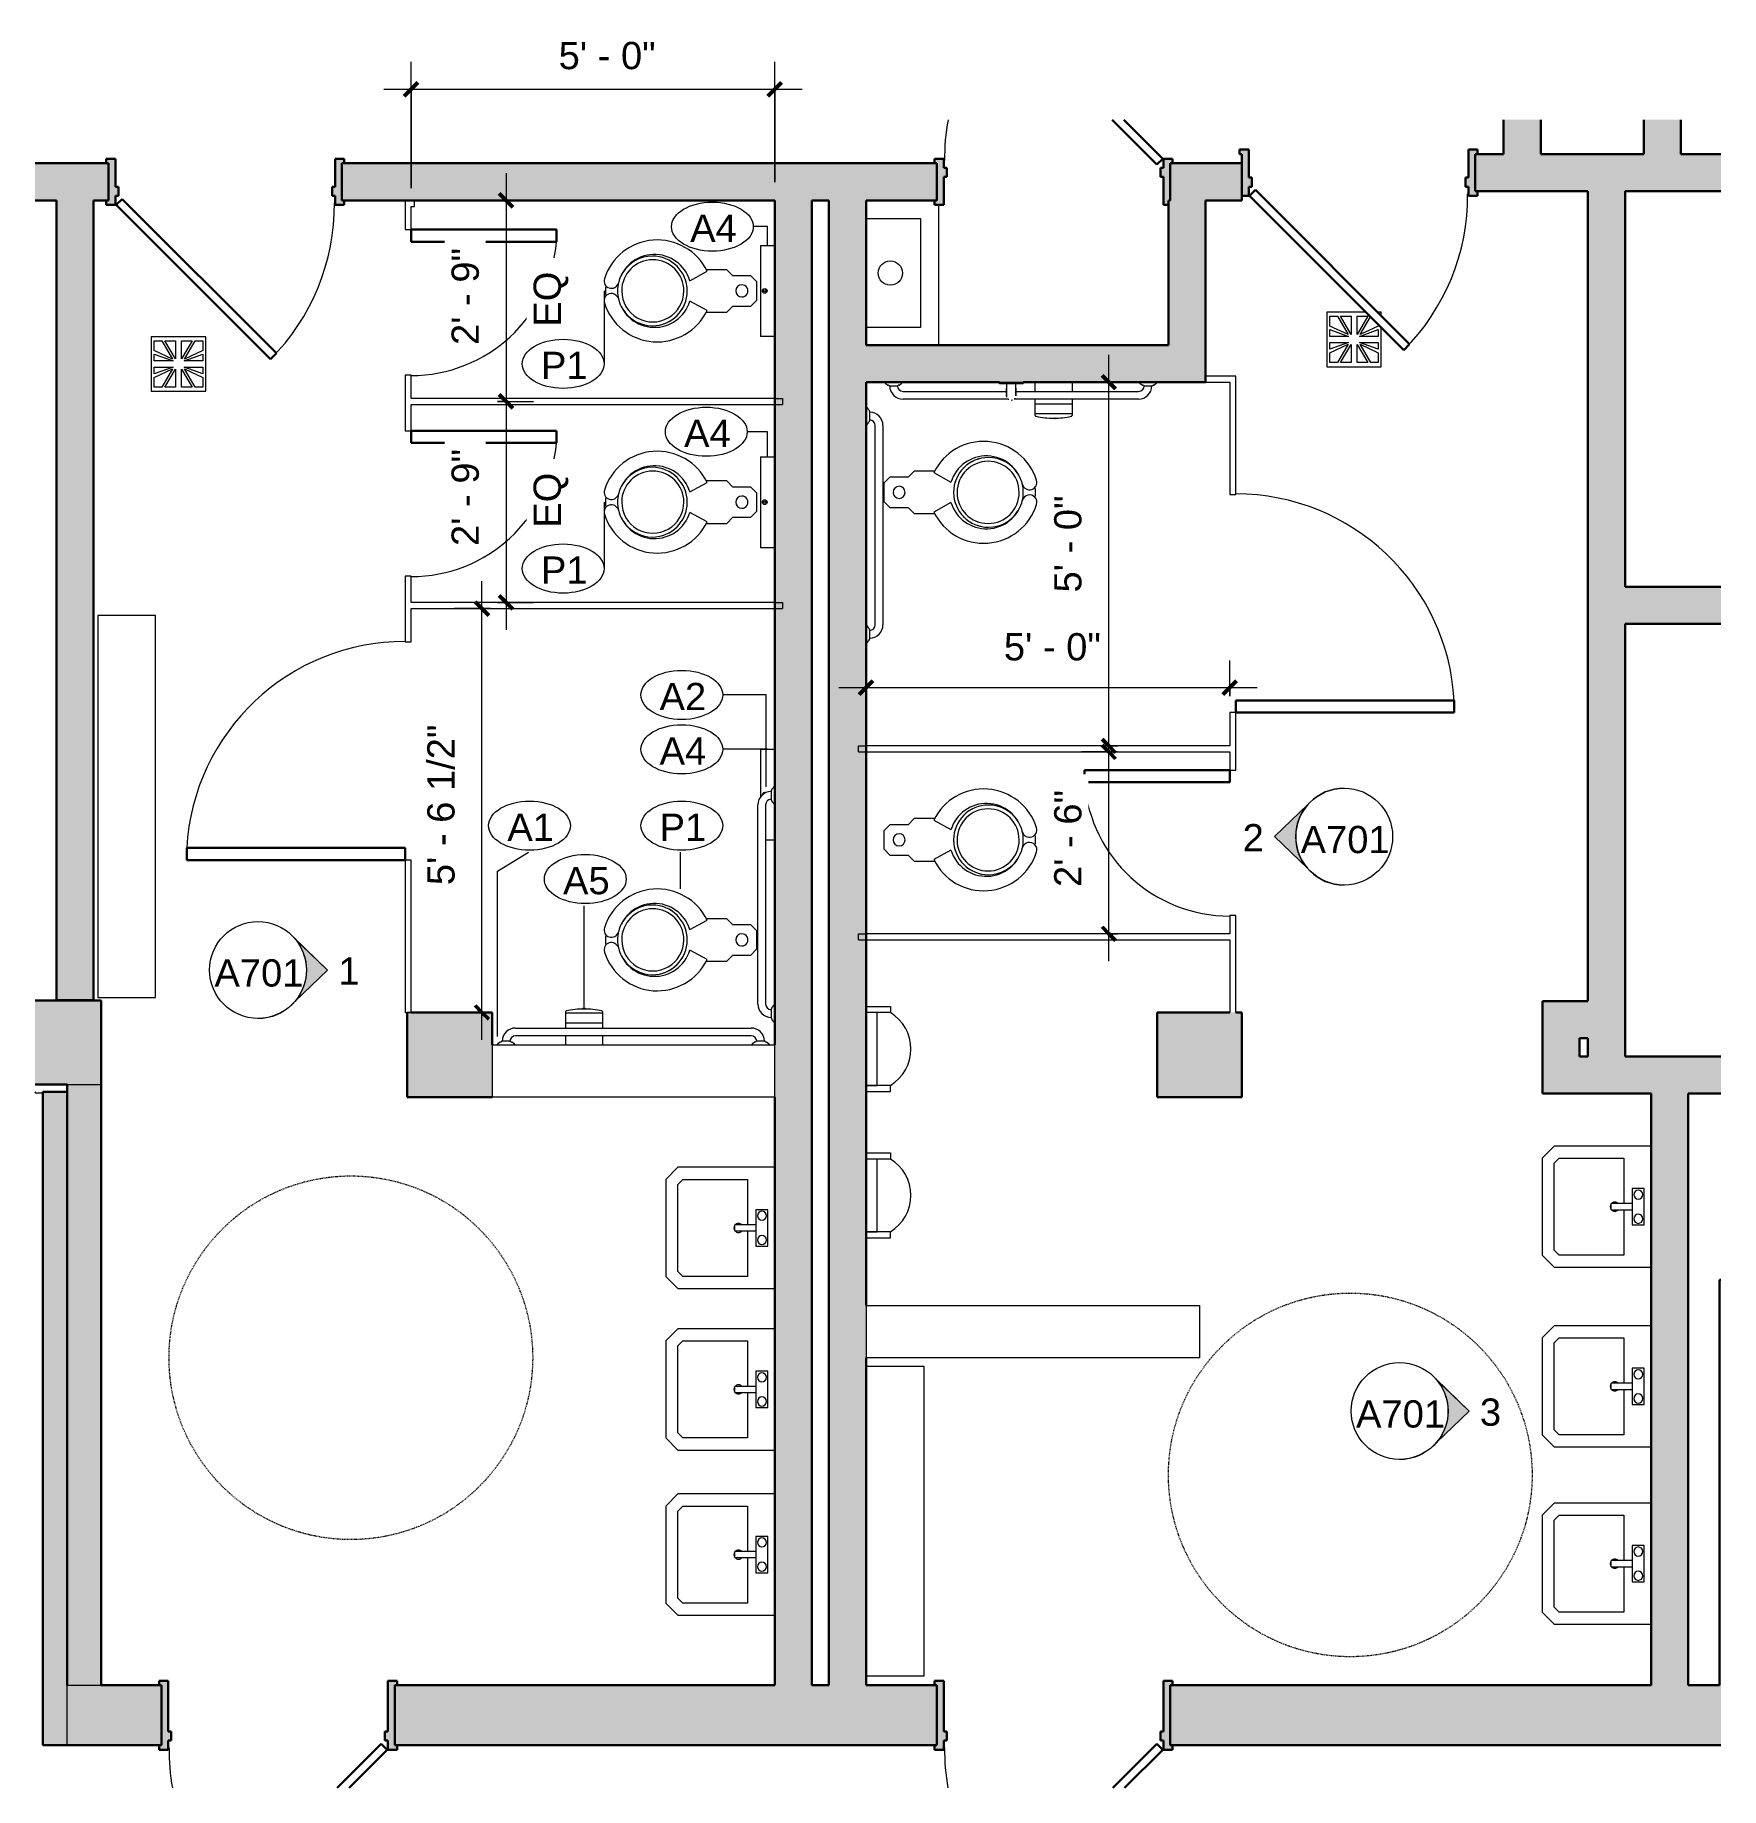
# Model space of a CAD drawing. Header units: inches. Extents: x 828 to 2906, y -227 to 506.
# Drawn here: x 1553.3 to 1831.5, y -227.1 to 62 of the extents above; entities that cross this region are included whole.
import ezdxf

# ---------------------------------------------------------------- set-up
doc = ezdxf.new("R2010")
doc.units = ezdxf.units.IN
doc.header["$MEASUREMENT"] = 0
doc.linetypes.add('Center 1_8_', pattern=[0.3125, 0.125, -0.0625, 0.0625, -0.0625])
for name, color, linetype, lineweight in [('A-ANNO-DIMS', 211, 'Continuous', 9), ('A-ANNO-DIMS-48', 211, 'Continuous', 9), ('A-DETL', 90, 'Continuous', 9), ('A-DOOR', 31, 'Continuous', 18), ('A-WALL', 113, 'Continuous', 18), ('A-WALL-PATT', 111, 'Continuous', 18), ('G-ANNO-SYMB', 111, 'Continuous', 9), ('I-FURN', 30, 'Continuous', 9), ('I-WALL', 2, 'Continuous', 18), ('M-EQPM', 50, 'Continuous', 18), ('P-SANR-FIXT', 6, 'Continuous', 9), ('P-SANR-FIXT-IDEN', 2, 'Continuous', 9)]:
    doc.layers.add(name, color=color, linetype=linetype, lineweight=lineweight)
doc.styles.add('Arial', font='arial.ttf', dxfattribs={"height": 4.5})
doc.styles.add('Swis721 Lt BT', font='swissl.ttf', dxfattribs={"height": 4.5})
doc.dimstyles.new('OTJ_-_3_32__Linear', dxfattribs={"dimscale": 12, "dimtxt": 4.748918, "dimasz": 0.1875, "dimexe": 0.375, "dimexo": 0.25, "dimgap": 0.25, "dimtad": 1, "dimdec": 1, "dimrnd": 0.5, "dimzin": 3, "dimdsep": 46, "dimlunit": 4, "dimtxsty": 'Swis721 Lt BT', "dimblk1": 'OBLIQUE', "dimblk2": 'OBLIQUE', "dimsah": 1, "dimcen": 0.09, "dimdle": 0.375, "dimazin": 0, "dimtfac": 1, "dimtdec": 4, "dimtix": 1, "dimtmove": 0, "dimatfit": 3, "dimfxl": 1, "dimtvp": 1, "dimtfill": 1, "dimfrac": 2, "dimtolj": 1, "dimtzin": 0, "dimarcsym": 2})
doc.dimstyles.new('OTJ_-_3_32__Linear_1', dxfattribs={"dimscale": 12, "dimtxt": 4.748918, "dimasz": 0.1875, "dimexe": 0.375, "dimexo": 0.25, "dimgap": 0.25, "dimtad": 1, "dimdec": 1, "dimrnd": 0.5, "dimzin": 3, "dimdsep": 46, "dimlunit": 4, "dimtxsty": 'Swis721 Lt BT', "dimblk1": 'OBLIQUE', "dimblk2": 'OBLIQUE', "dimsah": 1, "dimcen": 0.09, "dimdle": 0.375, "dimazin": 0, "dimtfac": 1, "dimtdec": 4, "dimtix": 1, "dimtmove": 2, "dimatfit": 3, "dimfxl": 1, "dimtvp": 1, "dimtfill": 1, "dimfrac": 2, "dimtolj": 1, "dimtzin": 0, "dimarcsym": 2})

msp = doc.modelspace()

# ---------------------------------------------------------------- texts
at = {"layer": 'G-ANNO-SYMB', "char_height": 4.5, "attachment_point": 1}
for s, insert, width, style in [('2', (1752.55, -68.11), 4.0905, 'Swis721 Lt BT'), ('A701', (1762.12, -68.41), 17.877, 'Arial'), ('A701', (1582.93, -90.42), 17.877, 'Arial'), ('1', (1603.36, -90.12), 4.0905, 'Swis721 Lt BT'), ('A701', (1771.26, -163.17), 17.877, 'Arial'), ('3', (1791.69, -162.87), 4.0905, 'Swis721 Lt BT')]:
    msp.add_mtext(s, dxfattribs=dict(at, insert=insert, width=width, style=style))
at = {"layer": 'P-SANR-FIXT-IDEN', "char_height": 4.5, "width": 8.787, "attachment_point": 1, "style": 'Swis721 Lt BT'}
for s, insert in [('A4', (1660.4, -1.4)), ('A2', (1656.36, -44.82)), ('A4', (1656.36, -53.79)), ('A1', (1631.25, -66.39)), ('P1', (1656.36, -66.39)), ('A5', (1640.44, -75.19))]:
    msp.add_mtext(s, dxfattribs=dict(at, insert=insert))

# ---------------------------------------------------------------- blocks, each defined once
blk = doc.blocks.new('Basic Wall _ Exterior - Brick and CMU on MTL_ Stud - ___-6877969-FIRST FLOOR CONSTRUCTION - RESTROOMS 106 _ 107')
at = {"layer": 'A-WALL-PATT', "lineweight": 9}
h = blk.add_hatch(dxfattribs=at)
h.set_pattern_fill('FP_4', color=256, style=0, pattern_type=2)
h.set_pattern_definition([(0, (0, -66.119), (15.36, 2.372), [0.634, -10.886, 0.634, -10.886, -61.44]), (0, (0, -66.119), (15.36, 2.372), [-23.04, 0.634, -22.406, 0.634, -10.886, -26.88]), (0, (0, -66.119), (15.36, 2.372), [-57.6, 0.634, -7.046, 0.634, -18.566]), (133.061, (5.76, -64.933), (-11.005722, 7.0317), [0.464, -7.972, 0.464, -7.972, -44.993]), (133.061, (5.76, -64.933), (-11.005722, 7.0317), [-16.872, 0.464, -16.408, 0.464, -7.972, -19.684]), (133.061, (5.76, -64.933), (-11.005722, 7.0317), [-42.181, 0.464, -5.16, 0.464, -13.596]), (226.939, (7.68, -60.188), (-4.35402, -9.40449), [0.464, -7.972, 0.464, -7.972, -44.993]), (226.939, (7.68, -60.188), (-4.35402, -9.40449), [-16.872, 0.464, -16.408, 0.464, -7.972, -19.684]), (226.939, (7.68, -60.188), (-4.35402, -9.40449), [-42.181, 0.464, -5.16, 0.464, -13.596])])
h.paths.add_polyline_path([(540.34, -112.44), (540.34, -112.28), (544.34, -112.28), (544.34, -111.06), (539.05, -111.06), (539.05, -112.44)], flags=0)
at = {"layer": 'A-WALL', "lineweight": 9}
blk.add_line((539.05, -112.44), (540.34, -112.44), dxfattribs=at)
blk = doc.blocks.new('Door - Single - Solid Door 36_ x 84_-7220308-FIRST FLOOR CONSTRUCTION - RESTROOMS 106 _ 107')
at = {"layer": 'A-DOOR'}
h = blk.add_hatch(color=250, dxfattribs=at)
h.paths.add_polyline_path([(-14.13, -3.9), (-14.13, -2.4), (-13.63, -2.4), (-13.63, -0.9), (-14.13, -0.9), (-14.13, 3.72), (-15.63, 3.72), (-15.63, 2.97), (-15.26, 2.97), (-15.26, -3.9)], flags=0)
h.paths.add_polyline_path([(23.62, -3.9), (23.62, -3.15), (23.24, -3.15), (23.24, 2.97), (23.62, 2.97), (23.62, 3.72), (22.12, 3.72), (22.12, -0.9), (21.62, -0.9), (21.62, -2.4), (22.12, -2.4), (22.12, -3.9), (23.24, -3.9)], flags=0)
at = {"layer": 'A-DOOR', "color": 8, "lineweight": 30}
for p, q in [((-15.63, 3.72), (-14.13, 3.72)), ((-15.63, 2.97), (-15.63, 3.72)), ((-15.26, 2.97), (-15.63, 2.97)), ((-15.26, 1.47), (-15.26, 2.97)), ((-14.13, 3.72), (-14.13, -0.9)), ((22.12, 3.72), (23.62, 3.72)), ((22.12, -0.9), (22.12, 3.72)), ((23.62, 3.72), (23.62, 2.97)), ((-14.13, -0.9), (-13.63, -0.9)), ((-14.13, -2.4), (-14.13, -3.9)), ((-13.63, -2.4), (-14.13, -2.4)), ((-13.63, -0.9), (-13.63, -2.4)), ((21.62, -0.9), (22.12, -0.9)), ((21.62, -2.4), (21.62, -0.9)), ((22.12, -2.4), (21.62, -2.4)), ((22.12, -3.9), (22.12, -2.4)), ((-14.13, -3.9), (-15.26, -3.9)), ((-13.03, -2.93), (-14.01, -3.9)), ((-14.01, -3.9), (11.45, -29.36)), ((12.42, -28.38), (-13.03, -2.93)), ((23.62, -3.9), (22.12, -3.9)), ((23.62, -3.15), (23.62, -3.9)), ((11.45, -29.36), (12.42, -28.38))]:
    blk.add_line(p, q, dxfattribs=at)
at = {"layer": 'A-DOOR', "lineweight": 9}
blk.add_arc((-14.01, -3.9), 36, 315, 0.5, dxfattribs=at)
blk = doc.blocks.new('Door - Single - Solid Door 36_ x 84_-V9-FIRST FLOOR CONSTRUCTION - RESTROOMS 106 _ 107')
at = {"layer": 'A-DOOR'}
h = blk.add_hatch(color=250, dxfattribs=at)
h.paths.add_polyline_path([(-15.63, -3.9), (-14.13, -3.9), (-14.13, -2.4), (-13.63, -2.4), (-13.63, -0.9), (-14.13, -0.9), (-14.13, 3.72), (-15.63, 3.72), (-15.63, 2.97), (-15.26, 2.97), (-15.26, -3.15), (-15.63, -3.15), (-15.63, -3.43)], flags=0)
h.paths.add_polyline_path([(23.62, -3.9), (23.62, -3.15), (23.24, -3.15), (23.24, 2.97), (23.62, 2.97), (23.62, 3.72), (22.12, 3.72), (22.12, -0.9), (21.62, -0.9), (21.62, -2.4), (22.12, -2.4), (22.12, -3.9), (23.24, -3.9)], flags=0)
at = {"layer": 'A-DOOR', "color": 8, "lineweight": 30}
for p, q in [((-15.63, 3.72), (-14.13, 3.72)), ((-15.63, 2.97), (-15.63, 3.72)), ((-14.13, 3.72), (-14.13, -0.9)), ((22.12, 3.72), (23.62, 3.72)), ((22.12, -0.9), (22.12, 3.72)), ((23.62, 3.72), (23.62, 2.97)), ((-14.13, -0.9), (-13.63, -0.9)), ((-14.13, -2.4), (-14.13, -3.9)), ((-13.63, -2.4), (-14.13, -2.4)), ((-13.63, -0.9), (-13.63, -2.4)), ((21.62, -0.9), (22.12, -0.9)), ((21.62, -2.4), (21.62, -0.9)), ((22.12, -2.4), (21.62, -2.4)), ((22.12, -3.9), (22.12, -2.4)), ((-15.63, -3.9), (-15.63, -3.15)), ((-14.13, -3.9), (-15.63, -3.9)), ((-13.03, -2.93), (-14.01, -3.9)), ((-14.01, -3.9), (11.45, -29.36)), ((12.42, -28.38), (-13.03, -2.93)), ((23.62, -3.9), (22.12, -3.9)), ((23.62, -3.15), (23.62, -3.9)), ((11.45, -29.36), (12.42, -28.38))]:
    blk.add_line(p, q, dxfattribs=at)
at = {"layer": 'A-DOOR', "lineweight": 9}
blk.add_arc((-14.01, -3.9), 36, 315, 0.5, dxfattribs=at)
blk = doc.blocks.new('Door - Single - Solid Door 36_ x 84_-7219896-FIRST FLOOR CONSTRUCTION - RESTROOMS 106 _ 107')
at = {"layer": 'A-DOOR'}
h = blk.add_hatch(color=250, dxfattribs=at)
h.paths.add_polyline_path([(-15.26, 5.78), (-15.63, 5.78), (-15.63, 5.03), (-15.26, 5.03), (-15.26, -4.85), (-15.63, -4.85), (-15.63, -5.6), (-14.13, -5.6), (-14.13, 2.78), (-13.63, 2.78), (-13.63, 4.28), (-14.13, 4.28), (-14.13, 5.78)], flags=0)
h.paths.add_polyline_path([(22.12, 5.78), (22.12, 4.28), (21.62, 4.28), (21.62, 2.78), (22.12, 2.78), (22.12, -5.6), (23.62, -5.6), (23.62, -4.85), (23.24, -4.85), (23.24, 5.03), (23.62, 5.03), (23.62, 5.78), (22.36, 5.78)], flags=0)
at = {"layer": 'A-DOOR', "color": 8, "lineweight": 30}
for p, q in [((-14.01, 5.78), (-7.71, 12.08)), ((-5.76, 12.08), (-13.03, 4.8)), ((-15.63, 5.78), (-15.63, 5.03)), ((-14.13, 5.78), (-15.63, 5.78)), ((-14.13, 4.28), (-14.13, 5.78)), ((-13.63, 4.28), (-14.13, 4.28)), ((-13.03, 4.8), (-14.01, 5.78)), ((-13.63, 2.78), (-13.63, 4.28)), ((22.12, 4.28), (21.62, 4.28)), ((21.62, 4.28), (21.62, 2.78)), ((23.62, 5.78), (22.12, 5.78)), ((22.12, 5.78), (22.12, 4.28)), ((23.62, 5.03), (23.62, 5.78)), ((-14.13, -5.6), (-14.13, 2.78)), ((-14.13, 2.78), (-13.63, 2.78)), ((21.62, 2.78), (22.12, 2.78)), ((22.12, 2.78), (22.12, -5.6)), ((-15.63, -4.85), (-15.63, -5.6)), ((-15.63, -5.6), (-14.13, -5.6)), ((22.12, -5.6), (23.62, -5.6)), ((23.62, -5.6), (23.62, -4.85))]:
    blk.add_line(p, q, dxfattribs=at)
at = {"layer": 'A-DOOR', "lineweight": 9}
blk.add_arc((-14.01, 5.78), 36, 359.5, 10.1024, dxfattribs=at)
blk = doc.blocks.new('Fan Coil Unit 9_5L x 51W x 25_5H - Fan Coil Unit 9_5L x 51W x 25_5H-6913397-FIRST FLOOR CONSTRUCTION - RESTROOMS 106 _ 107')
at = {"layer": 'M-EQPM', "lineweight": 9}
for p, q in [((-25.5, 4.75), (-25.5, -4.75)), ((25.5, 4.75), (-25.5, 4.75)), ((25.5, -4.75), (25.5, 4.75)), ((-25.5, -4.75), (25.5, -4.75))]:
    blk.add_line(p, q, dxfattribs=at)
blk = doc.blocks.new('Fan Coil Unit 9_5L x 63W x 25_5H - Fan Coil Unit 9_5L x 63W x 25_5H-6914405-FIRST FLOOR CONSTRUCTION - RESTROOMS 106 _ 107')
at = {"layer": 'M-EQPM', "lineweight": 9}
for p, q in [((-31.5, 4.75), (-31.5, -4.75)), ((31.5, 4.75), (-31.5, 4.75)), ((31.5, -4.75), (31.5, 4.75)), ((-31.5, -4.75), (31.5, -4.75))]:
    blk.add_line(p, q, dxfattribs=at)
blk = doc.blocks.new('Door - Single - Solid Door 36_ x 84_-7220487-FIRST FLOOR CONSTRUCTION - RESTROOMS 106 _ 107')
at = {"layer": 'A-DOOR'}
h = blk.add_hatch(color=250, dxfattribs=at)
h.paths.add_polyline_path([(22.12, 3.72), (22.12, -0.9), (21.62, -0.9), (21.62, -2.4), (22.12, -2.4), (22.12, -3.9), (23.62, -3.9), (23.62, -3.15), (23.24, -3.15), (23.24, 2.97), (23.62, 2.97), (23.62, 3.72), (23.24, 3.72)], flags=0)
h.paths.add_polyline_path([(-14.94, 3.72), (-14.94, 2.97), (-15.26, 2.97), (-15.26, -3.15), (-15.63, -3.15), (-15.63, -3.9), (-14.13, -3.9), (-14.13, -2.4), (-13.63, -2.4), (-13.63, -0.9), (-14.13, -0.9), (-14.13, 3.72)], flags=0)
at = {"layer": 'A-DOOR', "color": 8, "lineweight": 30}
for p, q in [((-14.94, 3.72), (-14.13, 3.72)), ((-14.13, 3.72), (-14.13, -0.9)), ((22.12, 3.72), (23.62, 3.72)), ((22.12, -0.9), (22.12, 3.72)), ((23.62, 3.72), (23.62, 2.97)), ((-14.13, -0.9), (-13.63, -0.9)), ((-14.13, -2.4), (-14.13, -3.9)), ((-13.63, -2.4), (-14.13, -2.4)), ((-13.63, -0.9), (-13.63, -2.4)), ((21.62, -0.9), (22.12, -0.9)), ((21.62, -2.4), (21.62, -0.9)), ((22.12, -2.4), (21.62, -2.4)), ((22.12, -3.9), (22.12, -2.4)), ((-15.63, -3.9), (-15.63, -3.15)), ((-14.13, -3.9), (-15.63, -3.9)), ((-13.03, -2.93), (-14.01, -3.9)), ((-14.01, -3.9), (-7.59, -10.32)), ((-5.65, -10.32), (-13.03, -2.93)), ((23.62, -3.9), (22.12, -3.9)), ((23.62, -3.15), (23.62, -3.9))]:
    blk.add_line(p, q, dxfattribs=at)
at = {"layer": 'A-DOOR', "lineweight": 9}
blk.add_arc((-14.01, -3.9), 36, 349.7103, 0.5, dxfattribs=at)
blk = doc.blocks.new('Sink-Mop-2D - Sink-Mop-2D-6915447-FIRST FLOOR CONSTRUCTION - RESTROOMS 106 _ 107')
at = {"layer": 'P-SANR-FIXT'}
for p, q in [((23.875, 12), (0.75, 12)), ((3, 9), (21, 9)), ((3, 0), (3, 9)), ((21, 9), (21, 0))]:
    blk.add_line(p, q, dxfattribs=at)
blk.add_circle((12, 4), 2, dxfattribs=at)
blk = doc.blocks.new('Floor Drain 9L x 9W - Floor Drain 9L x 9W-6916988-FIRST FLOOR CONSTRUCTION - RESTROOMS 106 _ 107')
at = {"layer": 'P-SANR-FIXT'}
for p, q in [((1.93, 4.5), (-4.5, 4.5)), ((-4.5, 4.5), (-4.5, -4.5)), ((-4, 2.21), (-4, 3.83)), ((-4, 3.83), (-2.75, 3.83)), ((-2.75, 3.83), (-0.99, 0.8)), ((-0.5, 0.83), (-2.25, 3.83)), ((-2.25, 3.83), (-0.5, 3.83)), ((-0.5, 3.83), (-0.5, 0.83)), ((0.5, 3.83), (2.25, 3.83)), ((2.25, 3.83), (0.5, 0.83)), ((0.5, 0.83), (0.5, 3.83)), ((0.99, 0.8), (2.7, 3.74)), ((4.5, 4.5), (3.88, 4.5)), ((4.5, 3.88), (4.5, 4.5)), ((-0.99, 0.8), (-4, 2.21)), ((-4, 1.63), (-0.91, 0.5)), ((-4, 0.5), (-4, 1.63)), ((-0.91, 0.5), (-4, 0.5)), ((0.91, 0.5), (4, 1.63)), ((4, 0.5), (0.91, 0.5)), ((4, 2.21), (0.99, 0.8)), ((4, 2.43), (4, 2.21)), ((4, 1.63), (4, 0.5)), ((4.5, -4.5), (4.5, 1.93)), ((-4, -1.63), (-4, -0.5)), ((-4, -0.5), (-0.91, -0.5)), ((-0.91, -0.5), (-4, -1.63)), ((-4, -2.21), (-0.99, -0.8)), ((-4, -3.83), (-4, -2.21)), ((-0.99, -0.8), (-2.75, -3.83)), ((-2.25, -3.83), (-0.5, -0.83)), ((-0.5, -0.83), (-0.5, -3.83)), ((0.5, -3.83), (0.5, -0.83)), ((0.5, -0.83), (2.25, -3.83)), ((4, -1.63), (0.91, -0.5)), ((0.91, -0.5), (4, -0.5)), ((2.75, -3.83), (0.99, -0.8)), ((0.99, -0.8), (4, -2.21)), ((4, -0.5), (4, -1.63)), ((4, -2.21), (4, -3.83)), ((-4.5, -4.5), (4.5, -4.5)), ((-2.75, -3.83), (-4, -3.83)), ((-0.5, -3.83), (-2.25, -3.83)), ((2.25, -3.83), (0.5, -3.83)), ((4, -3.83), (2.75, -3.83))]:
    blk.add_line(p, q, dxfattribs=at)
blk = doc.blocks.new('Floor Drain 9L x 9W - Floor Drain 9L x 9W-V10-FIRST FLOOR CONSTRUCTION - RESTROOMS 106 _ 107')
at = {"layer": 'P-SANR-FIXT'}
for p, q in [((4.5, 4.5), (-4.5, 4.5)), ((-4.5, 4.5), (-4.5, -4.5)), ((-4, 2.21), (-4, 3.83)), ((-4, 3.83), (-2.75, 3.83)), ((-2.75, 3.83), (-0.99, 0.8)), ((-0.5, 0.83), (-2.25, 3.83)), ((-2.25, 3.83), (-0.5, 3.83)), ((-0.5, 3.83), (-0.5, 0.83)), ((0.5, 3.83), (2.25, 3.83)), ((2.25, 3.83), (0.5, 0.83)), ((0.5, 0.83), (0.5, 3.83)), ((0.99, 0.8), (2.75, 3.83)), ((2.75, 3.83), (4, 3.83)), ((4, 3.83), (4, 2.21)), ((4.5, -4.5), (4.5, 4.5)), ((-0.99, 0.8), (-4, 2.21)), ((-4, 1.63), (-0.91, 0.5)), ((-4, 0.5), (-4, 1.63)), ((-0.91, 0.5), (-4, 0.5)), ((0.91, 0.5), (4, 1.63)), ((4, 0.5), (0.91, 0.5)), ((4, 2.21), (0.99, 0.8)), ((4, 1.63), (4, 0.5)), ((-4, -1.63), (-4, -0.5)), ((-4, -0.5), (-0.91, -0.5)), ((-0.91, -0.5), (-4, -1.63)), ((-4, -2.21), (-0.99, -0.8)), ((-4, -3.83), (-4, -2.21)), ((-0.99, -0.8), (-2.75, -3.83)), ((-2.25, -3.83), (-0.5, -0.83)), ((-0.5, -0.83), (-0.5, -3.83)), ((0.5, -3.83), (0.5, -0.83)), ((0.5, -0.83), (2.25, -3.83)), ((4, -1.63), (0.91, -0.5)), ((0.91, -0.5), (4, -0.5)), ((2.75, -3.83), (0.99, -0.8)), ((0.99, -0.8), (4, -2.21)), ((4, -0.5), (4, -1.63)), ((4, -2.21), (4, -3.83)), ((-4.5, -4.5), (4.5, -4.5)), ((-2.75, -3.83), (-4, -3.83)), ((-0.5, -3.83), (-2.25, -3.83)), ((2.25, -3.83), (0.5, -3.83)), ((4, -3.83), (2.75, -3.83))]:
    blk.add_line(p, q, dxfattribs=at)
blk = doc.blocks.new('Water Closet - Flush Valve - Floor Mounted - Private - Flushing Greater than 1_6 gpf-6857337-FIRST FLOOR CONSTRUCTION - RESTROOMS 106 _ 107')
at = {"layer": 'P-SANR-FIXT'}
for p, q in [((-1.5, 0), (-2.5, -1)), ((-2.5, -1), (-2.5, -4)), ((1.5, 0), (-1.5, 0)), ((2.5, -1), (1.5, 0)), ((2.5, -4), (2.5, -1)), ((-2.5, -4), (-3.5, -5)), ((-3.5, -5), (-3.5, -8.38)), ((3.5, -5), (2.5, -4)), ((3.5, -8.38), (3.5, -5)), ((-1.69, -11.06), (-3.25, -8.22)), ((3.25, -8.22), (1.69, -11.06))]:
    blk.add_line(p, q, dxfattribs=at)
for centre, radius, start, end in [((0, -2.5), 1, 360, 180), ((0, -2.5), 1, 180, 360), ((0.74, -16.45), 9.14, 115.8609, 252.5741), ((-0.74, -16.45), 9.14, 287.4259, 64.1391), ((0.1, -16.91), 6.11, 106.9633, 257.0367), ((0, -17.25), 5.75, 0, 180), ((-0.1, -16.91), 6.11, 282.9633, 73.0367), ((0, -17.19), 5.13, 90, 270), ((0, -17.25), 5.75, 146.5915, 151.9011), ((0, -17.25), 5.75, 132.2685, 137.754), ((0, -17.25), 5.75, 118.1189, 123.4335), ((0, -17.25), 5.75, 104.0429, 108.5788), ((0, -17.19), 5.12, 270, 90), ((0, -17.25), 5.75, 71.4212, 75.9571), ((0, -17.25), 5.75, 56.5665, 61.8811), ((0, -17.25), 5.75, 42.246, 47.7315), ((0, -17.25), 5.75, 28.0989, 33.4085), ((0, -17.25), 5.75, 180, 238.3584), ((0, -17.25), 5.75, 161.4419, 165.9707), ((0, -17.25), 5.75, 301.6416, 0), ((0, -17.25), 5.75, 14.1865, 18.5581), ((0, -17.25), 5.75, 240.6149, 251.1591), ((-1.64, -24.02), 1.21, 252.5741, 72.5741), ((0, -17.25), 5.75, 255.8551, 284.1449), ((1.64, -24.02), 1.21, 107.4259, 287.4259), ((0, -17.25), 5.75, 288.8409, 299.3851), ((0, -17.25), 7.75, 263.5978, 276.4022)]:
    blk.add_arc(centre, radius, start, end, dxfattribs=at)
blk = doc.blocks.new('Water Closet - Flush Valve - Floor Mounted - Private - Flushing Greater than 1_6 gpf-V11-FIRST FLOOR CONSTRUCTION - RESTROOMS 106 _ 107')
at = {"layer": 'P-SANR-FIXT'}
for p, q in [((-1.5, 0), (-2.5, -1)), ((-2.5, -1), (-2.5, -4)), ((1.5, 0), (-1.5, 0)), ((2.5, -1), (1.5, 0)), ((2.5, -4), (2.5, -1)), ((-2.5, -4), (-3.5, -5)), ((-3.5, -5), (-3.5, -8.38)), ((3.5, -5), (2.5, -4)), ((3.5, -8.38), (3.5, -5)), ((-1.69, -11.06), (-3.25, -8.22)), ((3.25, -8.22), (1.69, -11.06))]:
    blk.add_line(p, q, dxfattribs=at)
for centre, radius, start, end in [((0, -2.5), 1, 360, 180), ((0, -2.5), 1, 180, 360), ((0.74, -16.45), 9.14, 115.8609, 252.5741), ((-0.74, -16.45), 9.14, 287.4259, 64.1391), ((0.1, -16.91), 6.11, 106.9633, 257.0367), ((0, -17.25), 5.75, 0, 180), ((-0.1, -16.91), 6.11, 282.9633, 73.0367), ((0, -17.19), 5.13, 90, 270), ((0, -17.25), 5.75, 146.5915, 151.9011), ((0, -17.25), 5.75, 132.2685, 137.754), ((0, -17.25), 5.75, 118.1189, 123.4335), ((0, -17.25), 5.75, 104.0429, 108.5788), ((0, -17.19), 5.12, 270, 90), ((0, -17.25), 5.75, 71.4212, 75.9571), ((0, -17.25), 5.75, 56.5665, 61.8286), ((0, -17.25), 5.75, 42.246, 47.7315), ((0, -17.25), 5.75, 28.0989, 33.4085), ((0, -17.25), 5.75, 180, 238.3584), ((0, -17.25), 5.75, 161.4419, 165.9707), ((0, -17.25), 5.75, 301.6416, 0), ((0, -17.25), 5.75, 14.0293, 18.5581), ((0, -17.25), 5.75, 240.6149, 251.1591), ((-1.64, -24.02), 1.21, 252.5741, 72.5741), ((0, -17.25), 5.75, 255.8551, 284.1449), ((1.64, -24.02), 1.21, 107.4259, 287.4259), ((0, -17.25), 5.75, 288.8409, 299.3851), ((0, -17.25), 7.75, 263.5978, 276.4022)]:
    blk.add_arc(centre, radius, start, end, dxfattribs=at)
blk = doc.blocks.new('Water Closet - Flush Valve - Floor Mounted - Private - Flushing Greater than 1_6 gpf-V12-FIRST FLOOR CONSTRUCTION - RESTROOMS 106 _ 107')
at = {"layer": 'P-SANR-FIXT'}
for p, q in [((-1.5, 0), (-2.5, -1)), ((-2.5, -1), (-2.5, -4)), ((1.5, 0), (-1.5, 0)), ((2.5, -1), (1.5, 0)), ((2.5, -4), (2.5, -1)), ((-2.5, -4), (-3.5, -5)), ((-3.5, -5), (-3.5, -8.38)), ((3.5, -5), (2.5, -4)), ((3.5, -8.38), (3.5, -5)), ((-1.69, -11.06), (-3.25, -8.22)), ((3.25, -8.22), (1.69, -11.06))]:
    blk.add_line(p, q, dxfattribs=at)
for centre, radius, start, end in [((0, -2.5), 1, 360, 180), ((0, -2.5), 1, 180, 360), ((0.74, -16.45), 9.14, 115.8609, 252.5741), ((-0.74, -16.45), 9.14, 287.4259, 64.1391), ((0.1, -16.91), 6.11, 106.9633, 257.0367), ((0, -17.25), 5.75, 0, 180), ((-0.1, -16.91), 6.11, 282.9633, 73.0367), ((0, -17.19), 5.13, 90, 270), ((0, -17.25), 5.75, 146.5915, 151.9011), ((0, -17.25), 5.75, 132.2685, 137.754), ((0, -17.25), 5.75, 118.1189, 123.4335), ((0, -17.25), 5.75, 104.0429, 108.5788), ((0, -17.19), 5.12, 270, 90), ((0, -17.25), 5.75, 71.4212, 75.9571), ((0, -17.25), 5.75, 56.5665, 61.8811), ((0, -17.25), 5.75, 42.246, 47.7315), ((0, -17.25), 5.75, 28.0989, 33.4085), ((0, -17.25), 5.75, 180, 238.3584), ((0, -17.25), 5.75, 161.4419, 165.9707), ((0, -17.25), 5.75, 301.6416, 0), ((0, -17.25), 5.75, 14.0293, 18.5581), ((0, -17.25), 5.75, 240.6149, 251.1591), ((-1.64, -24.02), 1.21, 252.5741, 72.5741), ((0, -17.25), 5.75, 255.8551, 284.1449), ((1.64, -24.02), 1.21, 107.4259, 287.4259), ((0, -17.25), 5.75, 288.8409, 299.3851), ((0, -17.25), 7.75, 263.5978, 276.4022)]:
    blk.add_arc(centre, radius, start, end, dxfattribs=at)
blk = doc.blocks.new('Water Closet - Flush Valve - Floor Mounted - Private - Flushing Greater than 1_6 gpf-V13-FIRST FLOOR CONSTRUCTION - RESTROOMS 106 _ 107')
at = {"layer": 'P-SANR-FIXT'}
for p, q in [((-1.5, 0), (-2.5, -1)), ((-2.5, -1), (-2.5, -4)), ((1.5, 0), (-1.5, 0)), ((2.5, -1), (1.5, 0)), ((2.5, -4), (2.5, -1)), ((-2.5, -4), (-3.5, -5)), ((-3.5, -5), (-3.5, -8.38)), ((3.5, -5), (2.5, -4)), ((3.5, -8.38), (3.5, -5)), ((-1.69, -11.06), (-3.25, -8.22)), ((3.25, -8.22), (1.69, -11.06))]:
    blk.add_line(p, q, dxfattribs=at)
for centre, radius, start, end in [((0, -2.5), 1, 360, 180), ((0, -2.5), 1, 180, 360), ((0.74, -16.45), 9.14, 115.8609, 252.5741), ((-0.74, -16.45), 9.14, 287.4259, 64.1391), ((0.1, -16.91), 6.11, 106.9633, 257.0367), ((0, -17.25), 5.75, 0, 180), ((-0.1, -16.91), 6.11, 282.9633, 73.0367), ((0, -17.19), 5.13, 90, 270), ((0, -17.25), 5.75, 146.5915, 151.9011), ((0, -17.25), 5.75, 132.2685, 137.754), ((0, -17.25), 5.75, 118.1189, 123.4335), ((0, -17.25), 5.75, 104.0429, 108.5788), ((0, -17.19), 5.12, 270, 90), ((0, -17.25), 5.75, 71.4212, 75.763), ((0, -17.25), 5.75, 56.5665, 61.8811), ((0, -17.25), 5.75, 42.246, 47.7315), ((0, -17.25), 5.75, 28.0989, 33.4085), ((0, -17.25), 5.75, 180, 238.3584), ((0, -17.25), 5.75, 161.4419, 165.9707), ((0, -17.25), 5.75, 301.6416, 0), ((0, -17.25), 5.75, 14.0293, 18.5581), ((0, -17.25), 5.75, 240.6149, 251.1591), ((-1.64, -24.02), 1.21, 252.5741, 72.5741), ((0, -17.25), 5.75, 255.8551, 284.1449), ((1.64, -24.02), 1.21, 107.4259, 287.4259), ((0, -17.25), 5.75, 288.8409, 299.3851), ((0, -17.25), 7.75, 263.5978, 276.4022)]:
    blk.add_arc(centre, radius, start, end, dxfattribs=at)
blk = doc.blocks.new('Lavatory - Wall Mounted - 20_x18_ - Public-6857333-FIRST FLOOR CONSTRUCTION - RESTROOMS 106 _ 107')
at = {"layer": 'P-SANR-FIXT'}
for p, q in [((645.09, -124.73), (643.09, -126.73)), ((643.09, -126.73), (643.09, -142.73)), ((661.09, -124.73), (645.09, -124.73)), ((645.09, -127.55), (645.92, -126.73)), ((645.92, -126.73), (656.59, -126.73)), ((656.59, -126.73), (656.59, -134.23)), ((645.09, -141.9), (645.09, -127.55)), ((657.96, -131.73), (657.96, -137.73)), ((659.96, -131.73), (657.96, -131.73)), ((659.96, -137.73), (659.96, -131.73)), ((657.96, -134.23), (654.5, -134.23)), ((654.5, -135.23), (654.5, -134.23)), ((654.5, -135.23), (657.96, -135.23)), ((656.59, -135.23), (656.59, -142.73)), ((657.96, -134.23), (657.96, -135.23)), ((657.96, -137.73), (659.96, -137.73)), ((643.09, -142.73), (645.09, -144.73)), ((645.92, -142.73), (645.09, -141.9)), ((656.59, -142.73), (645.92, -142.73)), ((645.09, -144.73), (661.09, -144.73))]:
    blk.add_line(p, q, dxfattribs=at)
for centre, start, end in [((658.96, -132.73), 90, 270), ((658.96, -132.73), 270, 90), ((655.09, -134.73), 142.3964, 217.6036), ((655.09, -134.73), 142.3964, 217.6036), ((655.09, -134.73), 90, 137.9289), ((655.09, -134.73), 90, 137.9289), ((655.09, -134.73), 222.0711, 270), ((655.09, -134.73), 222.0711, 270), ((655.09, -134.73), 42.0711, 90), ((655.09, -134.73), 42.0711, 90), ((655.09, -134.73), 270, 317.9289), ((655.09, -134.73), 270, 317.9289), ((658.96, -136.73), 90, 270), ((658.96, -136.73), 270, 90)]:
    blk.add_arc(centre, 0.75, start, end, dxfattribs=at)
blk = doc.blocks.new('P-Urinal-Wall-3D - P-Urinal-Wall-3D-7094392-FIRST FLOOR CONSTRUCTION - RESTROOMS 106 _ 107')
at = {"layer": 'P-SANR-FIXT'}
for p, q in [((-11.29, 3.06), (-11.29, 7.06)), ((-11.29, 7.06), (-10.29, 7.06)), ((-10.29, 7.06), (-10.29, 3.06)), ((2.73, 7.06), (1.71, 7.06)), ((1.71, 7.06), (1.71, 3.06)), ((2.73, 3.06), (2.73, 7.06)), ((1.71, 4.91), (-10.29, 4.91)), ((-10.29, 4.91), (-10.29, 3.06)), ((1.71, 3.06), (1.71, 4.91))]:
    blk.add_line(p, q, dxfattribs=at)
blk.add_arc((-4.29, 3.46), 7, 31.0027, 148.9973, dxfattribs=at)
blk = doc.blocks.new('Single-Flush - 24_ x 80_-6917576-FIRST FLOOR CONSTRUCTION - RESTROOMS 106 _ 107')
at = {"layer": 'A-DOOR', "lineweight": 30}
for p, q in [((10, -0.5), (10, -24.48)), ((12, -0.5), (10, -0.5)), ((12, -0.5), (12, -24.48)), ((12, -24.48), (10, -24.48))]:
    blk.add_line(p, q, dxfattribs=at)
at = {"layer": 'A-DOOR', "lineweight": 9}
blk.add_arc((12, -0.5), 24.07, 180, 265.2331, dxfattribs=at)
blk = doc.blocks.new('Single-Flush - 36_ x 84_-6917172-FIRST FLOOR CONSTRUCTION - RESTROOMS 106 _ 107')
at = {"layer": 'A-DOOR', "lineweight": 30}
for p, q in [((16, -0.5), (16, -36.51)), ((18, -0.5), (16, -0.5)), ((18, -0.5), (18, -36.51)), ((18, -36.51), (16, -36.51))]:
    blk.add_line(p, q, dxfattribs=at)
at = {"layer": 'A-DOOR', "lineweight": 9}
blk.add_arc((18, -0.5), 36.07, 180, 266.8211, dxfattribs=at)
blk = doc.blocks.new('Single-Flush - 36_ x 84_-6917623-FIRST FLOOR CONSTRUCTION - RESTROOMS 106 _ 107')
at = {"layer": 'A-DOOR', "lineweight": 30}
for p, q in [((16, 0.5), (16, 36.51)), ((18, 36.51), (16, 36.51)), ((18, 0.5), (18, 36.51)), ((18, 0.5), (16, 0.5))]:
    blk.add_line(p, q, dxfattribs=at)
at = {"layer": 'A-DOOR', "lineweight": 9}
blk.add_arc((18, 0.5), 36.07, 93.1789, 180, dxfattribs=at)
blk = doc.blocks.new('Single-Flush - 24_ x 80_-6917127-FIRST FLOOR CONSTRUCTION - RESTROOMS 106 _ 107')
at = {"layer": 'A-DOOR', "lineweight": 30}
for p, q in [((10, 0.5), (10, 24.48)), ((12, 24.48), (10, 24.48)), ((12, 0.5), (12, 24.48)), ((12, 0.5), (10, 0.5))]:
    blk.add_line(p, q, dxfattribs=at)
at = {"layer": 'A-DOOR', "lineweight": 9}
blk.add_arc((12, 0.5), 24.07, 94.7669, 180, dxfattribs=at)
blk = doc.blocks.new('P-Seat_Cover_Dispenser - P-Seat_Cover_Dispenser-2689002-FIRST FLOOR CONSTRUCTION - RESTROOMS 106 _ 107')
at = {"layer": 'P-SANR-FIXT'}
for p, q in [((658.71, 27.34), (658.71, 12.34)), ((658.71, 27.34), (658.76, 27.34)), ((658.76, 27.34), (661.09, 27.34)), ((661.09, 12.34), (661.09, 27.34)), ((658.76, 12.34), (658.71, 12.34)), ((661.09, 12.34), (658.76, 12.34))]:
    blk.add_line(p, q, dxfattribs=at)
for major_axis in [(0, 0.391), (0, 0.188)]:
    blk.add_ellipse((659.43, 19.85), major_axis=major_axis, ratio=0.967919, dxfattribs=at)
blk = doc.blocks.new('P-Seat_Cover_Dispenser - P-Seat_Cover_Dispenser-V14-FIRST FLOOR CONSTRUCTION - RESTROOMS 106 _ 107')
at = {"layer": 'P-SANR-FIXT'}
for p, q in [((658.71, -55.78), (658.71, -63.69)), ((658.71, -55.78), (658.76, -55.78)), ((658.76, -55.78), (661.09, -55.78)), ((661.09, -70.78), (659.57, -70.78))]:
    blk.add_line(p, q, dxfattribs=at)
blk.add_ellipse((659.43, -63.28), major_axis=(0, 0.391), ratio=0.967919, start_param=5.798863, end_param=7.760627, dxfattribs=at)
blk = doc.blocks.new('P-Grab_Bar-36in - 36 INCH-3759717-FIRST FLOOR CONSTRUCTION - RESTROOMS 106 _ 107')
at = {"layer": 'I-FURN'}
for p, q in [((660.48, -62.73), (660.48, -62.67)), ((660.48, -62.73), (660.48, -64.01)), ((660.95, -61.97), (661.09, -61.97)), ((658.3, -97.8), (658.3, -64.94)), ((659.57, -64.95), (659.57, -97.8)), ((660.48, -64.07), (660.48, -64.01)), ((661.09, -64.77), (660.95, -64.77)), ((660.95, -97.97), (661.09, -97.97)), ((660.48, -98.73), (660.48, -98.67)), ((660.48, -98.73), (660.48, -100.01)), ((660.48, -100.07), (660.48, -100.01)), ((661.09, -100.77), (660.95, -100.77))]:
    blk.add_line(p, q, dxfattribs=at)
for centre, radius, start, end in [((660.51, -64.94), 2.21, 90.8636, 179.8856), ((660.51, -62.66), 0.0327, 122.2704, 183.2464), ((660.35, -62.42), 0.259, 302.2704, 359.7352), ((660.71, -62.41), 0.0983, 122.1818, 187.8257), ((660.63, -62.23), 0.0998, 286.0161, 349.9895), ((660.83, -62.24), 0.0975, 119.154, 180.8489), ((660.76, -62.06), 0.0984, 282.9565, 357.0456), ((660.95, -62.06), 0.0934, 90, 182.0008), ((660.52, -64.95), 0.946, 92.3393, 179.6607), ((660.51, -64.08), 0.0327, 176.7675, 237.7339), ((660.35, -64.32), 0.259, 0.2661, 57.7339), ((660.71, -64.33), 0.0983, 172.1794, 237.8206), ((660.63, -64.51), 0.0998, 10.0117, 73.9883), ((660.83, -64.5), 0.0975, 179.1532, 240.8468), ((660.76, -64.68), 0.0984, 2.955, 77.045), ((660.95, -64.68), 0.0934, 178, 270), ((660.51, -97.8), 2.21, 180, 269.1445), ((660.52, -97.79), 0.946, 180.5765, 267.6589), ((660.63, -98.23), 0.0998, 286.0057, 349.9867), ((660.83, -98.24), 0.0975, 119.1521, 180.844), ((660.76, -98.06), 0.0984, 282.9529, 357.0442), ((660.95, -98.06), 0.0934, 90, 181.9989), ((660.51, -98.66), 0.0327, 122.2602, 183.2136), ((660.51, -100.08), 0.0327, 176.7864, 237.7398), ((660.35, -98.42), 0.259, 302.2602, 359.7322), ((660.35, -100.32), 0.259, 0.2678, 57.7398), ((660.71, -98.41), 0.0983, 122.176, 187.8138), ((660.71, -100.33), 0.0983, 172.1862, 237.824), ((660.63, -100.51), 0.0998, 10.0133, 73.9943), ((660.83, -100.5), 0.0975, 179.156, 240.8479), ((660.76, -100.68), 0.0984, 2.9558, 77.0471), ((660.95, -100.68), 0.0934, 178.0011, 270)]:
    blk.add_arc(centre, radius, start, end, dxfattribs=at)
blk = doc.blocks.new('P-Grab_Bar-42in - 42 INCH-3757786-FIRST FLOOR CONSTRUCTION - RESTROOMS 106 _ 107')
at = {"layer": 'I-FURN'}
for p, q in [((616.05, -103.94), (616.11, -103.94)), ((617.39, -103.94), (616.11, -103.94)), ((617.39, -103.94), (617.45, -103.94)), ((618.32, -101.76), (657.18, -101.76)), ((657.17, -103.03), (618.32, -103.03)), ((658.05, -103.94), (658.11, -103.94)), ((659.39, -103.94), (658.11, -103.94)), ((659.39, -103.94), (659.45, -103.94)), ((615.35, -104.55), (615.35, -104.41)), ((618.15, -104.41), (618.15, -104.55)), ((657.35, -104.55), (657.35, -104.41)), ((660.15, -104.41), (660.15, -104.55))]:
    blk.add_line(p, q, dxfattribs=at)
for centre, radius, start, end in [((615.79, -104.17), 0.0983, 82.1862, 147.824), ((615.8, -103.82), 0.259, 270.2678, 327.7398), ((616.04, -103.97), 0.0327, 86.7864, 147.7398), ((618.32, -103.97), 2.21, 90, 179.1445), ((618.33, -103.98), 0.946, 90.5765, 177.6589), ((617.46, -103.97), 0.0327, 32.2602, 93.2136), ((617.7, -103.82), 0.259, 212.2602, 269.7322), ((617.71, -104.17), 0.0983, 32.176, 97.8138), ((657.17, -103.98), 0.946, 2.3393, 89.6607), ((657.18, -103.97), 2.21, 0.8636, 89.8856), ((657.79, -104.17), 0.0983, 82.1794, 147.8206), ((657.8, -103.82), 0.259, 270.2661, 327.7339), ((658.04, -103.97), 0.0327, 86.7675, 147.7339), ((659.46, -103.97), 0.0327, 32.2704, 93.2464), ((659.7, -103.82), 0.259, 212.2704, 269.7352), ((659.71, -104.17), 0.0983, 32.1818, 97.8257), ((615.44, -104.41), 0.0934, 88.0011, 180), ((615.44, -104.22), 0.0984, 272.9558, 347.0471), ((615.62, -104.29), 0.0975, 89.156, 150.8479), ((615.61, -104.09), 0.0998, 280.0133, 343.9943), ((617.89, -104.09), 0.0998, 196.0057, 259.9867), ((617.88, -104.29), 0.0975, 29.1521, 90.844), ((618.06, -104.22), 0.0984, 192.9529, 267.0442), ((618.06, -104.41), 0.0934, 0, 91.9989), ((657.44, -104.41), 0.0934, 88, 180), ((657.44, -104.22), 0.0984, 272.955, 347.045), ((657.62, -104.29), 0.0975, 89.1532, 150.8468), ((657.61, -104.09), 0.0998, 280.0117, 343.9883), ((659.89, -104.09), 0.0998, 196.0161, 259.9895), ((659.88, -104.29), 0.0975, 29.154, 90.8489), ((660.06, -104.22), 0.0984, 192.9565, 267.0456), ((660.06, -104.41), 0.0934, 0, 92.0008)]:
    blk.add_arc(centre, radius, start, end, dxfattribs=at)
blk = doc.blocks.new('Toilet-Tissue-Dispenser_Bobrick_B-4288 - B-4288-7181558-FIRST FLOOR CONSTRUCTION - RESTROOMS 106 _ 107')
at = {"layer": 'P-SANR-FIXT'}
for p, q in [((632.65, -99.31), (626.58, -99.31)), ((626.59, -101.76), (626.59, -99.05)), ((632.65, -100.93), (626.59, -100.93)), ((629.37, -98.54), (629.37, -98.61)), ((629.4, -98.54), (629.37, -98.54)), ((629.37, -98.54), (629.87, -98.54)), ((629.87, -98.61), (629.37, -98.61)), ((629.37, -98.61), (629.4, -98.61)), ((629.87, -98.54), (629.83, -98.54)), ((629.83, -98.61), (629.87, -98.61)), ((629.87, -98.61), (629.87, -98.54)), ((632.65, -99.05), (632.65, -101.76)), ((626.59, -104.55), (626.59, -103.03)), ((632.65, -103.03), (632.65, -104.55))]:
    blk.add_line(p, q, dxfattribs=at)
for centre, radius, start, end in [((626.71, -99.05), 0.125, 102.3594, 180), ((629.62, -112.32), 13.7, 90, 102.3594), ((629.62, -112.32), 13.7, 77.6406, 90), ((632.52, -99.05), 0.125, 0, 77.6406)]:
    blk.add_arc(centre, radius, start, end, dxfattribs=at)
blk = doc.blocks.new('Toilet-Tissue-Dispenser_Bobrick_B-4288 - B-4288-7201692-FIRST FLOOR CONSTRUCTION - RESTROOMS 106 _ 107')
at = {"layer": 'P-SANR-FIXT'}
for p, q in [((704.06, 3.26), (704.06, 4.78)), ((710.12, 4.78), (710.12, 3.26)), ((704.06, -0.72), (704.06, 1.99)), ((710.12, 1.16), (704.06, 1.16)), ((710.12, 1.99), (710.12, -0.72)), ((710.12, -0.46), (704.05, -0.46)), ((706.84, -1.16), (706.84, -1.23)), ((706.87, -1.16), (706.84, -1.16)), ((706.84, -1.16), (707.34, -1.16)), ((707.34, -1.23), (706.84, -1.23)), ((706.84, -1.23), (706.87, -1.23)), ((707.34, -1.16), (707.3, -1.16)), ((707.3, -1.23), (707.34, -1.23)), ((707.34, -1.23), (707.34, -1.16))]:
    blk.add_line(p, q, dxfattribs=at)
for centre, radius, start, end in [((704.18, -0.72), 0.125, 180, 257.6406), ((707.09, 12.55), 13.7, 257.6406, 270), ((707.09, 12.55), 13.7, 270, 282.3594), ((709.99, -0.72), 0.125, 282.3594, 360)]:
    blk.add_arc(centre, radius, start, end, dxfattribs=at)
blk = doc.blocks.new('P-Grab_Bar-42in - 42 INCH-V15-FIRST FLOOR CONSTRUCTION - RESTROOMS 106 _ 107')
at = {"layer": 'I-FURN'}
for p, q in [((679.27, 4.64), (679.27, 4.78)), ((680.04, 4.17), (679.97, 4.17)), ((680.04, 4.17), (681.31, 4.17)), ((681.38, 4.17), (681.31, 4.17)), ((682.07, 4.78), (682.07, 4.64)), ((682.25, 3.26), (699.34, 3.26)), ((700.83, 3.26), (721.1, 3.26)), ((721.27, 4.64), (721.27, 4.78)), ((722.04, 4.17), (721.97, 4.17)), ((722.04, 4.17), (723.31, 4.17)), ((723.38, 4.17), (723.31, 4.17)), ((724.07, 4.78), (724.07, 4.64)), ((699.59, 1.99), (682.24, 1.99)), ((721.1, 1.99), (700.58, 1.99))]:
    blk.add_line(p, q, dxfattribs=at)
for centre, radius, start, end in [((679.37, 4.64), 0.0934, 180, 272.0008), ((679.37, 4.45), 0.0984, 12.9565, 87.0456), ((679.55, 4.52), 0.0975, 209.154, 270.8489), ((679.53, 4.32), 0.0998, 16.0161, 79.9895), ((679.71, 4.4), 0.0983, 212.1818, 277.8257), ((679.72, 4.05), 0.259, 32.2704, 89.7352), ((679.97, 4.2), 0.0327, 212.2704, 273.2464), ((682.25, 4.2), 2.21, 180.8636, 269.8856), ((682.26, 4.21), 0.946, 182.3393, 269.6607), ((681.38, 4.2), 0.0327, 266.7675, 327.7339), ((681.63, 4.05), 0.259, 90.2661, 147.7339), ((681.64, 4.4), 0.0983, 262.1794, 327.8206), ((681.82, 4.32), 0.0998, 100.0117, 163.9883), ((681.8, 4.52), 0.0975, 269.1532, 330.8468), ((681.98, 4.45), 0.0984, 92.955, 167.045), ((681.98, 4.64), 0.0934, 268, 360), ((721.09, 4.21), 0.946, 270.5765, 357.6589), ((721.1, 4.2), 2.21, 270, 359.1445), ((721.37, 4.64), 0.0934, 180, 271.9989), ((721.37, 4.45), 0.0984, 12.9529, 87.0442), ((721.55, 4.52), 0.0975, 209.1521, 270.844), ((721.53, 4.32), 0.0998, 16.0057, 79.9867), ((721.71, 4.4), 0.0983, 212.176, 277.8138), ((721.72, 4.05), 0.259, 32.2602, 89.7322), ((721.97, 4.2), 0.0327, 212.2602, 273.2136), ((723.38, 4.2), 0.0327, 266.7864, 327.7398), ((723.63, 4.05), 0.259, 90.2678, 147.7398), ((723.64, 4.4), 0.0983, 262.1862, 327.824), ((723.82, 4.32), 0.0998, 100.0133, 163.9943), ((723.8, 4.52), 0.0975, 269.156, 330.8479), ((723.98, 4.45), 0.0984, 92.9558, 167.0471), ((723.98, 4.64), 0.0934, 268.0011, 0)]:
    blk.add_arc(centre, radius, start, end, dxfattribs=at)
blk = doc.blocks.new('P-Grab_Bar_18in_Vertical - 18 INCH-7228861-FIRST FLOOR CONSTRUCTION - RESTROOMS 106 _ 107')
at = {"layer": 'P-SANR-FIXT'}
for p, q in [((-2, 0), (-2, -0.25)), ((-2, 0), (-2, -0.25)), ((-1.95, 0), (0, 0)), ((0, 0), (1.95, 0)), ((2, -0.25), (2, 0)), ((2, -0.25), (2, 0)), ((0, -0.25), (-1.95, -0.25)), ((-1.95, -0.25), (-1.95, -0.25)), ((-0.75, -0.25), (-0.75, -1)), ((-0.75, -0.25), (-0.75, -1)), ((-0.74, -2.32), (-0.75, -2.25)), ((1.95, -0.25), (0, -0.25)), ((0.62, -2.63), (0.59, -2.71)), ((0.75, -2.25), (0.74, -2.27)), ((0.75, -1), (0.75, -0.25)), ((0.75, -1), (0.75, -0.25)), ((1.95, -0.25), (1.95, -0.25))]:
    blk.add_line(p, q, dxfattribs=at)
at = {"layer": 'P-SANR-FIXT', "flags": 128}
for points in [[(-0.75, -1), (-0.75, -1.61), (-0.75, -2.07), (-0.75, -2.25), (-0.75, -2.25)], [(-0.75, -1.85), (-0.75, -1.65), (-0.75, -1.05), (-0.75, -1)], [(-0.75, -2.25), (-0.75, -2.09), (-0.75, -2.04)], [(-0.69, -2.49), (-0.73, -2.44), (-0.74, -2.36)], [(-0.38, -2.87), (-0.46, -2.84), (-0.49, -2.79)], [(0.75, -2.25), (0.75, -2.09), (0.75, -1.65), (0.75, -1.05), (0.75, -1)], [(0.75, -1), (0.75, -1.61), (0.75, -2.07), (0.75, -2.25), (0.75, -2.25)], [(0.24, -2.94), (0.19, -2.98), (0, -3)]]:
    blk.add_lwpolyline(points, dxfattribs=at)
blk = doc.blocks.new('DIMBLOCK5-FIRST FLOOR CONSTRUCTION - RESTROOMS 106 _ 107')
at = {"layer": 'A-ANNO-DIMS-48'}
for p, q in [((1690.43, -47.02), (1690.43, -41.11)), ((1750.43, -47.02), (1750.43, -41.11)), ((1685.93, -45.61), (1754.93, -45.61)), ((1690.43, -45.61), (1690.43, -47.02)), ((1750.43, -45.61), (1750.43, -47.02))]:
    blk.add_line(p, q, dxfattribs=at)
at = {"layer": 'A-ANNO-DIMS-48', "lineweight": 50}
for p, q in [((1690.43, -45.61), (1689.31, -46.74)), ((1690.43, -45.61), (1691.56, -44.49)), ((1750.43, -45.61), (1749.31, -46.74)), ((1750.43, -45.61), (1751.56, -44.49))]:
    blk.add_line(p, q, dxfattribs=at)
at = {"layer": 'A-ANNO-DIMS-48', "color": 0, "insert": (1713.16, -36.61), "char_height": 4.5, "width": 17.4579, "attachment_point": 1, "line_spacing_factor": 1.005062, "style": 'Swis721 Lt BT', "bg_fill": 3, "box_fill_scale": 1.25, "bg_fill_color": 256, "bg_fill_true_color": 13158600, "bg_fill_transparency": 0}
blk.add_mtext('5\' - 0"', dxfattribs=at)
blk = doc.blocks.new('_Oblique')
at = {"color": 0, "linetype": 'ByBlock', "lineweight": -2}
blk.add_line((-0.5, -0.5), (0.5, 0.5), dxfattribs=at)
blk = doc.blocks.new('DIMBLOCK6-FIRST FLOOR CONSTRUCTION - RESTROOMS 106 _ 107')
at = {"layer": 'A-ANNO-DIMS-48'}
for p, q in [((1730.47, -59.72), (1730.47, 9.28)), ((1731.88, 4.78), (1725.97, 4.78)), ((1730.47, 4.78), (1731.88, 4.78)), ((1731.88, -55.22), (1725.97, -55.22)), ((1730.47, -55.22), (1731.88, -55.22))]:
    blk.add_line(p, q, dxfattribs=at)
at = {"layer": 'A-ANNO-DIMS-48', "lineweight": 50}
for p, q in [((1730.47, 4.78), (1729.35, 5.91)), ((1730.47, 4.78), (1731.6, 3.66)), ((1730.47, -55.22), (1729.35, -54.09)), ((1730.47, -55.22), (1731.6, -56.34))]:
    blk.add_line(p, q, dxfattribs=at)
at = {"layer": 'A-ANNO-DIMS-48', "color": 0, "insert": (1721.46, -29.91), "char_height": 4.5, "width": 17.4579, "attachment_point": 1, "rotation": 90, "line_spacing_factor": 1.005062, "style": 'Swis721 Lt BT', "bg_fill": 3, "box_fill_scale": 1.25, "bg_fill_color": 256, "bg_fill_true_color": 13158600, "bg_fill_transparency": 0}
blk.add_mtext('5\' - 0"', dxfattribs=at)
blk = doc.blocks.new('DIMBLOCK7-FIRST FLOOR CONSTRUCTION - RESTROOMS 106 _ 107')
at = {"layer": 'A-ANNO-DIMS-48'}
for p, q in [((1730.47, -90.72), (1730.47, -51.72)), ((1731.88, -56.22), (1725.97, -56.22)), ((1730.47, -56.22), (1731.88, -56.22)), ((1731.88, -86.22), (1725.97, -86.22)), ((1730.47, -86.22), (1731.88, -86.22))]:
    blk.add_line(p, q, dxfattribs=at)
at = {"layer": 'A-ANNO-DIMS-48', "lineweight": 50}
for p, q in [((1730.47, -56.22), (1729.35, -55.09)), ((1730.47, -56.22), (1731.6, -57.34)), ((1730.47, -86.22), (1729.35, -85.09)), ((1730.47, -86.22), (1731.6, -87.34))]:
    blk.add_line(p, q, dxfattribs=at)
at = {"layer": 'A-ANNO-DIMS-48', "color": 0, "insert": (1721.46, -78.49), "char_height": 4.5, "width": 17.4579, "attachment_point": 1, "rotation": 90, "line_spacing_factor": 1.005062, "style": 'Swis721 Lt BT', "bg_fill": 3, "box_fill_scale": 1.25, "bg_fill_color": 256, "bg_fill_true_color": 13158600, "bg_fill_transparency": 0}
blk.add_mtext('2\' - 6"', dxfattribs=at)
blk = doc.blocks.new('DIMBLOCK8-FIRST FLOOR CONSTRUCTION - RESTROOMS 106 _ 107')
at = {"layer": 'A-ANNO-DIMS-48'}
for p, q in [((1615.37, 36.78), (1615.37, 57.61)), ((1675.37, 37.78), (1675.37, 57.61)), ((1610.87, 53.11), (1679.87, 53.11)), ((1615.37, 53.11), (1615.37, 36.78)), ((1675.37, 53.11), (1675.37, 37.78))]:
    blk.add_line(p, q, dxfattribs=at)
at = {"layer": 'A-ANNO-DIMS-48', "lineweight": 50}
for p, q in [((1615.37, 53.11), (1614.24, 51.99)), ((1615.37, 53.11), (1616.49, 54.24)), ((1675.37, 53.11), (1674.24, 51.99)), ((1675.37, 53.11), (1676.49, 54.24))]:
    blk.add_line(p, q, dxfattribs=at)
at = {"layer": 'A-ANNO-DIMS-48', "color": 0, "insert": (1639.71, 60.92), "char_height": 4.5, "width": 17.4579, "attachment_point": 1, "line_spacing_factor": 1.005062, "style": 'Swis721 Lt BT', "bg_fill": 3, "box_fill_scale": 1.25, "bg_fill_color": 256, "bg_fill_true_color": 13158600, "bg_fill_transparency": 0}
blk.add_mtext('5\' - 0"', dxfattribs=at)
blk = doc.blocks.new('DIMBLOCK9-FIRST FLOOR CONSTRUCTION - RESTROOMS 106 _ 107')
at = {"layer": 'A-ANNO-DIMS-48'}
for p, q in [((1631.05, 39.28), (1631.05, 1.61)), ((1629.64, 34.78), (1635.55, 34.78)), ((1631.05, 34.78), (1629.64, 34.78)), ((1629.64, 1.61), (1635.55, 1.61)), ((1631.05, 1.61), (1629.64, 1.61))]:
    blk.add_line(p, q, dxfattribs=at)
at = {"layer": 'A-ANNO-DIMS-48', "lineweight": 50}
for p, q in [((1631.05, 34.78), (1629.92, 35.91)), ((1631.05, 34.78), (1632.17, 33.66)), ((1631.05, 1.61), (1629.92, 2.74)), ((1631.05, 1.61), (1632.17, 0.49))]:
    blk.add_line(p, q, dxfattribs=at)
at = {"layer": 'A-ANNO-DIMS-48', "color": 0, "char_height": 4.5, "attachment_point": 1, "rotation": 90, "line_spacing_factor": 1.005062, "style": 'Swis721 Lt BT', "bg_fill": 3, "box_fill_scale": 1.25, "bg_fill_color": 256, "bg_fill_true_color": 13158600, "bg_fill_transparency": 0}
for s, insert, width in [('2\' - 9"', (1622.04, 10.92), 17.4579), ('EQ', (1635.58, 13.94), 10.2215)]:
    blk.add_mtext(s, dxfattribs=dict(at, insert=insert, width=width))
blk = doc.blocks.new('DIMBLOCK10-FIRST FLOOR CONSTRUCTION - RESTROOMS 106 _ 107')
at = {"layer": 'A-ANNO-DIMS-48'}
for p, q in [((1629.64, 1.61), (1635.55, 1.61)), ((1631.05, 1.61), (1629.64, 1.61)), ((1631.05, 1.61), (1631.05, -36.05)), ((1629.64, -31.55), (1635.55, -31.55)), ((1631.05, -31.55), (1629.64, -31.55))]:
    blk.add_line(p, q, dxfattribs=at)
at = {"layer": 'A-ANNO-DIMS-48', "lineweight": 50}
for p, q in [((1631.05, 1.61), (1629.92, 2.74)), ((1631.05, 1.61), (1632.17, 0.49)), ((1631.05, -31.55), (1629.92, -30.43)), ((1631.05, -31.55), (1632.17, -32.68))]:
    blk.add_line(p, q, dxfattribs=at)
at = {"layer": 'A-ANNO-DIMS-48', "color": 0, "char_height": 4.5, "attachment_point": 1, "rotation": 90, "line_spacing_factor": 1.005062, "style": 'Swis721 Lt BT', "bg_fill": 3, "box_fill_scale": 1.25, "bg_fill_color": 256, "bg_fill_true_color": 13158600, "bg_fill_transparency": 0}
for s, insert, width in [('2\' - 9"', (1622.04, -22.24), 17.4579), ('EQ', (1635.58, -19.23), 10.2215)]:
    blk.add_mtext(s, dxfattribs=dict(at, insert=insert, width=width))
blk = doc.blocks.new('Elevation - Filled Arrow 2-347888-FIRST FLOOR CONSTRUCTION - RESTROOMS 106 _ 107')
at = {"layer": 'G-ANNO-SYMB'}
blk.add_circle((0, 0), 0.1664, dxfattribs=at)
blk = doc.blocks.new('Elevation - Filled Arrow-151867-FIRST FLOOR CONSTRUCTION - RESTROOMS 106 _ 107')
at = {"layer": 'G-ANNO-SYMB'}
h = blk.add_hatch(color=256, dxfattribs=at)
edge = h.paths.add_edge_path(flags=0)
edge.add_line((0, 0.2393), (0.1103, 0.1247))
edge.add_arc((-0.0002, -0.0002), 0.1667, 48.49802, 130.55707)
edge.add_line((-0.1085, 0.1265), (0, 0.2393))
for p, q in [((0, 0.2393), (-0.1085, 0.1265)), ((-0.1084, 0.1266), (0, 0.2393)), ((0, 0.2393), (-0.1084, 0.1266)), ((0, 0.2393), (0.11, 0.1249)), ((0.1103, 0.1247), (0, 0.2393))]:
    blk.add_line(p, q, dxfattribs=at)
blk.add_arc((-0.0002, -0.0002), 0.1667, 48.49802, 130.55707, dxfattribs=at)
blk.add_ellipse((-0.0002, -0.0001), major_axis=(-0.1667, 0), ratio=0.999376, start_param=3.141593, end_param=6.283185, dxfattribs=at)
blk = doc.blocks.new('DIMBLOCK11-FIRST FLOOR CONSTRUCTION - RESTROOMS 106 _ 107')
at = {"layer": 'A-ANNO-DIMS-48'}
for p, q in [((1627.04, -103.68), (1627.04, -28.05)), ((1628.45, -32.55), (1622.54, -32.55)), ((1627.04, -32.55), (1628.45, -32.55)), ((1628.45, -99.18), (1622.54, -99.18)), ((1627.04, -99.18), (1628.45, -99.18))]:
    blk.add_line(p, q, dxfattribs=at)
at = {"layer": 'A-ANNO-DIMS-48', "lineweight": 50}
for p, q in [((1627.04, -32.55), (1625.92, -31.43)), ((1627.04, -32.55), (1628.17, -33.68)), ((1627.04, -99.18), (1625.92, -98.05)), ((1627.04, -99.18), (1628.17, -100.3))]:
    blk.add_line(p, q, dxfattribs=at)
at = {"layer": 'A-ANNO-DIMS-48', "color": 0, "insert": (1618.04, -78.19), "char_height": 4.5, "width": 29.579, "attachment_point": 1, "rotation": 90, "line_spacing_factor": 1.005062, "style": 'Swis721 Lt BT', "bg_fill": 3, "box_fill_scale": 1.25, "bg_fill_color": 256, "bg_fill_true_color": 13158600, "bg_fill_transparency": 0}
blk.add_mtext('5\' - 6 1/2"', dxfattribs=at)
blk = doc.blocks.new('Plumbing Equipment Tag - Standard-3394155-FIRST FLOOR CONSTRUCTION - RESTROOMS 106 _ 107')
at = {"layer": 'P-SANR-FIXT-IDEN'}
blk.add_ellipse((-0.0499, 0.0037), major_axis=(-0.1406, 0), ratio=0.600473, dxfattribs=at)

# ---------------------------------------------------------------- hatches: boundary and pattern name
at = {"layer": 'A-WALL'}
for points in [[(1622.86, -113.18), (1628.74, -113.18), (1628.74, -99.18), (1614.74, -99.18), (1614.74, -113.18)], [(1738.43, -113.18), (1752.43, -113.18), (1752.43, -99.18), (1738.43, -99.18)]]:
    msp.add_hatch(color=10, dxfattribs=at).paths.add_polyline_path(points, flags=0)
at = {"layer": 'A-WALL-PATT', "lineweight": 9}
for points in [[(1801.74, 42.41), (1801.74, 48.07), (1795.61, 48.07), (1795.61, 42.41), (1796.69, 42.41)], [(1824.86, 42.41), (1824.86, 48.07), (1818.74, 48.07), (1818.74, 42.41)], [(1801.74, 36.28), (1801.74, 42.41), (1790.92, 42.41), (1790.92, 36.28), (1796.69, 36.28)], [(1809.52, 36.28), (1815.65, 36.28), (1815.65, 42.41), (1801.74, 42.41), (1801.74, 36.28)], [(1824.86, 36.28), (1824.86, 42.41), (1815.65, 42.41), (1815.65, 36.28)], [(1831.46, 36.28), (1831.46, 42.41), (1824.86, 42.41), (1824.86, 36.28)], [(1556.87, -97.18), (1563, -97.18), (1563, 34.78), (1556.87, 34.78), (1556.87, -89.52)], [(1675.37, -210.18), (1681.49, -210.18), (1681.49, 34.78), (1675.37, 34.78), (1675.37, -192.71)], [(1690.43, -210.18), (1690.43, 34.78), (1684.31, 34.78), (1684.31, -210.18)], [(1746.43, 10.91), (1746.43, 34.78), (1740.31, 34.78), (1740.31, 10.91)], [(1815.65, -106.44), (1815.65, 36.28), (1809.52, 36.28), (1809.52, -106.44)], [(1746.43, 4.78), (1746.43, 10.91), (1690.43, 10.91), (1690.43, 4.78), (1727.16, 4.78)], [(1831.46, -35.08), (1831.46, -28.95), (1815.65, -28.95), (1815.65, -35.08)], [(1802.02, -112.56), (1808.15, -112.56), (1808.15, -97.31), (1802.02, -97.31)], [(1809.52, -103.44), (1809.52, -97.31), (1808.15, -97.31), (1808.15, -103.44)], [(1831.46, -112.56), (1831.46, -106.44), (1808.15, -106.44), (1808.15, -112.56), (1826.06, -112.56)], [(1558.62, -220.05), (1558.62, -112.28), (1554.62, -112.28), (1554.62, -220.05)], [(1564.24, -210.18), (1564.24, -111.06), (1558.62, -111.06), (1558.62, -210.18)], [(1826.06, -210.18), (1826.06, -112.56), (1819.94, -112.56), (1819.94, -210.18)], [(1831.46, -220.05), (1831.46, -143.29), (1831.24, -143.29), (1831.24, -220.05)]]:
    msp.add_hatch(color=7, dxfattribs=at).paths.add_polyline_path(points, flags=0)
h = msp.add_hatch(color=7, dxfattribs=at)
h.paths.add_polyline_path([(1740.62, 34.78), (1752.42, 34.78), (1752.42, 40.91), (1740.62, 40.91)], flags=0)
h.paths.add_polyline_path([(1553.33, 34.78), (1565.47, 34.78), (1565.47, 40.91), (1553.33, 40.91), (1553.33, 34.9)], flags=0)
h.paths.add_polyline_path([(1702.12, 34.78), (1702.12, 40.91), (1603.97, 40.91), (1603.97, 34.78), (1692.4, 34.78)], flags=0)
at = {"layer": 'A-WALL-PATT'}
msp.add_hatch(color=10, dxfattribs=at).paths.add_polyline_path([(1558.62, -111.06), (1564.24, -111.06), (1564.24, -97.19), (1553.33, -97.19), (1553.33, -111.06)], flags=0)
at = {"layer": 'A-WALL-PATT', "lineweight": 9}
h = msp.add_hatch(color=7, dxfattribs=at)
h.paths.add_polyline_path([(1831.24, -220.05), (1831.24, -210.18), (1740.62, -210.18), (1740.62, -220.05), (1796.69, -220.05)], flags=0)
h.paths.add_polyline_path([(1702.12, -220.05), (1702.12, -210.18), (1612.68, -210.18), (1612.68, -220.05), (1692.4, -220.05)], flags=0)
h.paths.add_polyline_path([(1574.18, -220.05), (1574.18, -210.18), (1558.62, -210.18), (1558.62, -220.05)], flags=0)

# ---------------------------------------------------------------- linework, layer by layer
at = {"layer": 'A-DETL', "linetype": 'Center 1_8_', "lineweight": 18}
for centre in [(1605.43, -156.15), (1770.31, -175.48)]:
    msp.add_circle(centre, 30, dxfattribs=at)
at = {"layer": 'A-WALL'}
for p, q in [((1675.37, 2.11), (1676.62, 2.11)), ((1675.37, 1.11), (1676.62, 1.11)), ((1675.37, -31.55), (1676.62, -31.55)), ((1675.37, -32.55), (1676.62, -32.55)), ((1689.18, -55.22), (1690.43, -55.22)), ((1689.18, -56.22), (1690.43, -56.22)), ((1689.18, -86.22), (1690.43, -86.22)), ((1689.18, -87.22), (1690.43, -87.22))]:
    msp.add_line(p, q, dxfattribs=at)
at = {"layer": 'A-WALL', "color": 8, "lineweight": 30}
for p, q in [((1564.24, -97.19), (1553.33, -97.19)), ((1564.24, -210.18), (1564.24, -97.19)), ((1614.74, -99.18), (1614.74, -113.18)), ((1628.74, -99.18), (1615.37, -99.18)), ((1628.74, -104.55), (1628.74, -99.18)), ((1750.43, -99.18), (1738.43, -99.18)), ((1738.43, -99.18), (1738.43, -113.18)), ((1752.43, -99.18), (1751.43, -99.18)), ((1752.43, -113.18), (1752.43, -99.18)), ((1553.33, -111.06), (1558.62, -111.06)), ((1554.62, -112.28), (1554.62, -220.05)), ((1558.62, -112.28), (1554.62, -112.28)), ((1558.62, -210.18), (1558.62, -111.06)), ((1614.74, -113.18), (1628.74, -113.18)), ((1738.43, -113.18), (1752.43, -113.18)), ((1831.46, -143.29), (1831.24, -143.29)), ((1831.24, -143.29), (1831.24, -210.18)), ((1574.18, -210.18), (1564.24, -210.18)), ((1574.18, -220.05), (1574.18, -210.18)), ((1675.37, -210.18), (1612.68, -210.18)), ((1612.68, -210.18), (1612.68, -220.05)), ((1684.31, -210.18), (1681.49, -210.18)), ((1702.12, -210.18), (1690.43, -210.18)), ((1702.12, -220.05), (1702.12, -210.18)), ((1819.94, -210.18), (1740.62, -210.18)), ((1740.62, -210.18), (1740.62, -220.05)), ((1831.24, -210.18), (1826.06, -210.18)), ((1554.62, -220.05), (1574.18, -220.05)), ((1612.68, -220.05), (1702.12, -220.05)), ((1740.62, -220.05), (1831.46, -220.05))]:
    msp.add_line(p, q, dxfattribs=at)
at = {"layer": 'A-WALL', "lineweight": 9}
for p, q in [((1615.37, -99.18), (1614.74, -99.18)), ((1628.74, -104.55), (1675.37, -104.55)), ((1628.74, -104.55), (1628.74, -113.18)), ((1675.37, -113.18), (1675.37, -104.55)), ((1675.37, -113.18), (1628.74, -113.18)), ((1690.43, -147.55), (1745.43, -147.55)), ((1690.43, -147.55), (1690.43, -156.18)), ((1745.43, -147.55), (1745.43, -156.18)), ((1745.43, -156.18), (1690.43, -156.18))]:
    msp.add_line(p, q, dxfattribs=at)
at = {"layer": 'A-WALL', "color": 55}
for p, q in [((1558.62, -111.06), (1564.24, -111.06)), ((1558.62, -210.18), (1564.24, -210.18)), ((1558.62, -220.05), (1558.62, -210.18))]:
    msp.add_line(p, q, dxfattribs=at)
at = {"layer": 'I-WALL', "color": 8, "lineweight": 30}
for p, q in [((1795.61, 48.07), (1795.61, 42.41)), ((1801.74, 42.41), (1801.74, 48.07)), ((1818.74, 48.07), (1818.74, 42.41)), ((1824.86, 42.41), (1824.86, 48.07)), ((1565.47, 40.91), (1553.33, 40.91)), ((1565.47, 34.78), (1565.47, 40.91)), ((1702.12, 40.91), (1603.97, 40.91)), ((1603.97, 40.91), (1603.97, 34.78)), ((1702.12, 34.78), (1702.12, 40.91)), ((1752.42, 40.91), (1740.62, 40.91)), ((1740.62, 40.91), (1740.62, 34.78)), ((1752.42, 34.78), (1752.42, 40.91)), ((1795.61, 42.41), (1790.92, 42.41)), ((1790.92, 42.41), (1790.92, 36.28)), ((1818.74, 42.41), (1801.74, 42.41)), ((1831.46, 42.41), (1824.86, 42.41)), ((1553.33, 34.78), (1556.87, 34.78)), ((1556.87, 34.78), (1556.87, -97.18)), ((1563, 34.78), (1565.47, 34.78)), ((1563, -97.18), (1563, 34.78)), ((1603.97, 34.78), (1675.37, 34.78)), ((1675.37, 34.78), (1675.37, -104.55)), ((1681.49, 34.78), (1684.31, 34.78)), ((1681.49, -210.18), (1681.49, 34.78)), ((1684.31, 34.78), (1684.31, -210.18)), ((1690.43, 34.78), (1702.12, 34.78)), ((1690.43, 10.91), (1690.43, 34.78)), ((1740.62, 34.78), (1740.31, 34.78)), ((1740.31, 34.78), (1740.31, 10.91)), ((1746.43, 34.78), (1752.42, 34.78)), ((1746.43, 4.78), (1746.43, 34.78)), ((1790.92, 36.28), (1809.52, 36.28)), ((1809.52, 36.28), (1809.52, -97.31)), ((1815.65, -28.95), (1815.65, 36.28)), ((1815.65, 36.28), (1831.46, 36.28)), ((1740.31, 10.91), (1690.43, 10.91)), ((1690.43, -147.55), (1690.43, 4.78)), ((1690.43, 4.78), (1712.42, 4.78)), ((1716.32, 4.78), (1746.43, 4.78)), ((1831.46, -28.95), (1815.65, -28.95)), ((1815.65, -106.44), (1815.65, -35.08)), ((1815.65, -35.08), (1831.46, -35.08)), ((1556.87, -97.18), (1563, -97.18)), ((1809.52, -97.31), (1802.02, -97.31)), ((1802.02, -97.31), (1802.02, -112.56)), ((1808.15, -106.44), (1808.15, -103.44)), ((1808.15, -103.44), (1809.52, -103.44)), ((1809.52, -103.44), (1809.52, -106.44)), ((1809.52, -106.44), (1808.15, -106.44)), ((1831.46, -106.44), (1815.65, -106.44)), ((1802.02, -112.56), (1819.94, -112.56)), ((1819.94, -112.56), (1819.94, -210.18)), ((1826.06, -210.18), (1826.06, -112.56)), ((1826.06, -112.56), (1831.46, -112.56)), ((1675.37, -113.18), (1675.37, -210.18)), ((1690.43, -210.18), (1690.43, -156.18))]:
    msp.add_line(p, q, dxfattribs=at)
at = {"layer": 'I-WALL'}
for p, q in [((1614.37, 34.78), (1614.37, 29.95)), ((1615.93, 33.78), (1615.93, 34.78)), ((1615.37, 29.95), (1615.37, 33.78)), ((1615.37, 33.78), (1615.93, 33.78)), ((1614.37, 29.95), (1615.37, 29.95)), ((1614.37, 5.95), (1614.37, -3.22)), ((1615.37, 5.95), (1614.37, 5.95)), ((1615.37, 2.11), (1615.37, 5.95)), ((1751.43, 5.78), (1746.43, 5.78)), ((1746.43, 4.78), (1750.43, 4.78)), ((1750.43, 4.78), (1750.43, -13.72)), ((1751.43, -13.72), (1751.43, 5.78)), ((1675.37, 2.11), (1615.37, 2.11)), ((1615.37, -3.22), (1615.37, 1.11)), ((1615.37, 1.11), (1675.37, 1.11)), ((1614.37, -3.22), (1615.37, -3.22)), ((1750.43, -13.72), (1751.43, -13.72)), ((1614.37, -27.22), (1614.37, -38.05)), ((1615.37, -27.22), (1614.37, -27.22)), ((1615.37, -31.55), (1615.37, -27.22)), ((1675.37, -31.55), (1615.37, -31.55)), ((1615.37, -38.05), (1615.37, -32.55)), ((1615.37, -32.55), (1675.37, -32.55)), ((1614.37, -38.05), (1615.37, -38.05)), ((1751.43, -49.72), (1750.43, -49.72)), ((1750.43, -49.72), (1750.43, -55.22)), ((1751.43, -59.22), (1751.43, -49.72)), ((1750.43, -55.22), (1690.43, -55.22)), ((1690.43, -56.22), (1750.43, -56.22)), ((1750.43, -56.22), (1750.43, -59.22)), ((1750.43, -59.22), (1751.43, -59.22)), ((1614.37, -74.05), (1614.37, -99.18)), ((1615.37, -74.05), (1614.37, -74.05)), ((1615.37, -99.18), (1615.37, -74.05)), ((1751.43, -83.22), (1750.43, -83.22)), ((1750.43, -83.22), (1750.43, -86.22)), ((1751.43, -99.18), (1751.43, -83.22)), ((1750.43, -86.22), (1690.43, -86.22)), ((1690.43, -87.22), (1750.43, -87.22)), ((1750.43, -87.22), (1750.43, -99.18)), ((1614.37, -99.18), (1614.74, -99.18))]:
    msp.add_line(p, q, dxfattribs=at)
at = {"layer": 'I-WALL', "lineweight": 9}
for p, q in [((1676.62, 2.11), (1676.62, 1.11)), ((1676.62, -31.55), (1676.62, -32.55)), ((1689.18, -56.22), (1689.18, -55.22)), ((1689.18, -87.22), (1689.18, -86.22)), ((1614.74, -99.18), (1615.37, -99.18))]:
    msp.add_line(p, q, dxfattribs=at)
at = {"layer": 'P-SANR-FIXT-IDEN'}
for p, q in [((1674.18, 30.44), (1671.83, 30.44)), ((1674.18, 27.34), (1674.18, 30.44)), ((1647.21, 19.84), (1647.21, 7.81)), ((1674.18, -3.39), (1670.82, -3.39)), ((1674.18, -7.51), (1674.18, -3.39)), ((1647.21, -15.01), (1647.21, -25.96)), ((1673.97, -46.81), (1666.77, -46.81)), ((1673.97, -61.97), (1673.97, -46.81)), ((1674.18, -55.78), (1666.77, -55.78)), ((1659.82, -78.82), (1659.82, -72.77)), ((1643.9, -98.54), (1643.9, -81.58))]:
    msp.add_line(p, q, dxfattribs=at)

# ---------------------------------------------------------------- block references
at = {"layer": 'A-DOOR'}
for name, p, rotation in [('Door - Single - Solid Door 36_ x 84_-7220487-FIRST FLOOR CONSTRUCTION - RESTROOMS 106 _ 107', (1725.36, 37.75), 180), ('Single-Flush - 24_ x 80_-6917576-FIRST FLOOR CONSTRUCTION - RESTROOMS 106 _ 107', (1614.87, 17.95), 89.9999999999999), ('Single-Flush - 24_ x 80_-6917576-FIRST FLOOR CONSTRUCTION - RESTROOMS 106 _ 107', (1614.87, -15.22), 89.9999999999999), ('Single-Flush - 36_ x 84_-6917623-FIRST FLOOR CONSTRUCTION - RESTROOMS 106 _ 107', (1750.93, -31.72), 269.9999999999999), ('Single-Flush - 36_ x 84_-6917172-FIRST FLOOR CONSTRUCTION - RESTROOMS 106 _ 107', (1614.87, -56.05), 269.9999999999999), ('Single-Flush - 24_ x 80_-6917127-FIRST FLOOR CONSTRUCTION - RESTROOMS 106 _ 107', (1750.93, -71.22), 89.9999999999999), ('Door - Single - Solid Door 36_ x 84_-7219896-FIRST FLOOR CONSTRUCTION - RESTROOMS 106 _ 107', (1597.42, -215.03), 180), ('Door - Single - Solid Door 36_ x 84_-7219896-FIRST FLOOR CONSTRUCTION - RESTROOMS 106 _ 107', (1725.36, -215.03), 180)]:
    msp.add_blockref(name, p, dxfattribs=dict(at, rotation=rotation))
for name, p in [('Door - Single - Solid Door 36_ x 84_-V9-FIRST FLOOR CONSTRUCTION - RESTROOMS 106 _ 107', (1580.72, 37.93)), ('Door - Single - Solid Door 36_ x 84_-7220308-FIRST FLOOR CONSTRUCTION - RESTROOMS 106 _ 107', (1767.68, 39.43))]:
    msp.add_blockref(name, p, dxfattribs=at)
at = {"layer": 'A-WALL', "lineweight": 9}
msp.add_blockref('Basic Wall _ Exterior - Brick and CMU on MTL_ Stud - ___-6877969-FIRST FLOOR CONSTRUCTION - RESTROOMS 106 _ 107', (1014.28, 0), dxfattribs=at)
at = {"layer": 'G-ANNO-SYMB', "xscale": 47.99999999999997, "yscale": 47.99999999999997, "zscale": 47.99999999999997, "rotation": 89.99999999999947}
msp.add_blockref('Elevation - Filled Arrow-151867-FIRST FLOOR CONSTRUCTION - RESTROOMS 106 _ 107', (1769.3, -70.18), dxfattribs=at)
at = {"layer": 'G-ANNO-SYMB', "xscale": 47.99999999999997, "yscale": 47.99999999999997, "zscale": 47.99999999999997}
for p in [(1769.3, -70.18), (1590.11, -92.19), (1778.44, -164.94)]:
    msp.add_blockref('Elevation - Filled Arrow 2-347888-FIRST FLOOR CONSTRUCTION - RESTROOMS 106 _ 107', p, dxfattribs=at)
at = {"layer": 'G-ANNO-SYMB', "extrusion": (0, 0, -1), "xscale": 47.99999999999997, "yscale": 47.99999999999997, "zscale": 47.99999999999997}
for p, rotation in [((-1590.11, -92.19), 90.00000000000053), ((-1778.44, -164.94), 90.00000000000058)]:
    msp.add_blockref('Elevation - Filled Arrow-151867-FIRST FLOOR CONSTRUCTION - RESTROOMS 106 _ 107', p, dxfattribs=dict(at, rotation=rotation))
at = {"layer": 'M-EQPM', "lineweight": 9, "rotation": 89.99999999999991}
for name, p in [('Fan Coil Unit 9_5L x 63W x 25_5H - Fan Coil Unit 9_5L x 63W x 25_5H-6914405-FIRST FLOOR CONSTRUCTION - RESTROOMS 106 _ 107', (1568.43, -65.22)), ('Fan Coil Unit 9_5L x 51W x 25_5H - Fan Coil Unit 9_5L x 51W x 25_5H-6913397-FIRST FLOOR CONSTRUCTION - RESTROOMS 106 _ 107', (1695.24, -183.12))]:
    msp.add_blockref(name, p, dxfattribs=at)
at = {"layer": 'P-SANR-FIXT'}
for name, p, rotation in [('Sink-Mop-2D - Sink-Mop-2D-6915447-FIRST FLOOR CONSTRUCTION - RESTROOMS 106 _ 107', (1690.43, 34.78), 269.9999999999997), ('Water Closet - Flush Valve - Floor Mounted - Private - Flushing Greater than 1_6 gpf-V12-FIRST FLOOR CONSTRUCTION - RESTROOMS 106 _ 107', (1672.43, 19.84), 269.9999999999997), ('P-Grab_Bar-36in - 36 INCH-3759717-FIRST FLOOR CONSTRUCTION - RESTROOMS 106 _ 107', (2351.52, -100.17), 180), ('Water Closet - Flush Valve - Floor Mounted - Private - Flushing Greater than 1_6 gpf-6857337-FIRST FLOOR CONSTRUCTION - RESTROOMS 106 _ 107', (1693.37, -13.39), 89.99999999999991), ('Water Closet - Flush Valve - Floor Mounted - Private - Flushing Greater than 1_6 gpf-V13-FIRST FLOOR CONSTRUCTION - RESTROOMS 106 _ 107', (1672.43, -15.01), 269.9999999999997), ('Water Closet - Flush Valve - Floor Mounted - Private - Flushing Greater than 1_6 gpf-V11-FIRST FLOOR CONSTRUCTION - RESTROOMS 106 _ 107', (1693.37, -70.72), 89.99999999999991), ('Water Closet - Flush Valve - Floor Mounted - Private - Flushing Greater than 1_6 gpf-V12-FIRST FLOOR CONSTRUCTION - RESTROOMS 106 _ 107', (1672.43, -87.22), 269.9999999999997), ('P-Urinal-Wall-3D - P-Urinal-Wall-3D-7094392-FIRST FLOOR CONSTRUCTION - RESTROOMS 106 _ 107', (1687.37, -109.51), 269.9999999999999), ('P-Urinal-Wall-3D - P-Urinal-Wall-3D-7094392-FIRST FLOOR CONSTRUCTION - RESTROOMS 106 _ 107', (1687.37, -133.66), 269.9999999999999)]:
    msp.add_blockref(name, p, dxfattribs=dict(at, rotation=rotation))
for name, p in [('P-Seat_Cover_Dispenser - P-Seat_Cover_Dispenser-2689002-FIRST FLOOR CONSTRUCTION - RESTROOMS 106 _ 107', (1014.28, 0)), ('Floor Drain 9L x 9W - Floor Drain 9L x 9W-6916988-FIRST FLOOR CONSTRUCTION - RESTROOMS 106 _ 107', (1770.93, 11.84)), ('Floor Drain 9L x 9W - Floor Drain 9L x 9W-V10-FIRST FLOOR CONSTRUCTION - RESTROOMS 106 _ 107', (1577, 7.78)), ('P-Grab_Bar-42in - 42 INCH-V15-FIRST FLOOR CONSTRUCTION - RESTROOMS 106 _ 107', (1014.28, 0)), ('P-Grab_Bar_18in_Vertical - 18 INCH-7228861-FIRST FLOOR CONSTRUCTION - RESTROOMS 106 _ 107', (1714.37, 4.78)), ('Toilet-Tissue-Dispenser_Bobrick_B-4288 - B-4288-7201692-FIRST FLOOR CONSTRUCTION - RESTROOMS 106 _ 107', (1014.28, 0)), ('P-Seat_Cover_Dispenser - P-Seat_Cover_Dispenser-2689002-FIRST FLOOR CONSTRUCTION - RESTROOMS 106 _ 107', (1014.28, -34.86)), ('P-Seat_Cover_Dispenser - P-Seat_Cover_Dispenser-V14-FIRST FLOOR CONSTRUCTION - RESTROOMS 106 _ 107', (1014.28, 0)), ('P-Grab_Bar-36in - 36 INCH-3759717-FIRST FLOOR CONSTRUCTION - RESTROOMS 106 _ 107', (1014.28, 0)), ('Toilet-Tissue-Dispenser_Bobrick_B-4288 - B-4288-7181558-FIRST FLOOR CONSTRUCTION - RESTROOMS 106 _ 107', (1014.28, 0)), ('P-Grab_Bar-42in - 42 INCH-3757786-FIRST FLOOR CONSTRUCTION - RESTROOMS 106 _ 107', (1014.28, 0)), ('Lavatory - Wall Mounted - 20_x18_ - Public-6857333-FIRST FLOOR CONSTRUCTION - RESTROOMS 106 _ 107', (1158.85, 3.5)), ('Lavatory - Wall Mounted - 20_x18_ - Public-6857333-FIRST FLOOR CONSTRUCTION - RESTROOMS 106 _ 107', (1014.28, 0)), ('Lavatory - Wall Mounted - 20_x18_ - Public-6857333-FIRST FLOOR CONSTRUCTION - RESTROOMS 106 _ 107', (1014.28, -26.64)), ('Lavatory - Wall Mounted - 20_x18_ - Public-6857333-FIRST FLOOR CONSTRUCTION - RESTROOMS 106 _ 107', (1158.85, -26.14)), ('Lavatory - Wall Mounted - 20_x18_ - Public-6857333-FIRST FLOOR CONSTRUCTION - RESTROOMS 106 _ 107', (1014.28, -53.89)), ('Lavatory - Wall Mounted - 20_x18_ - Public-6857333-FIRST FLOOR CONSTRUCTION - RESTROOMS 106 _ 107', (1158.85, -55.39))]:
    msp.add_blockref(name, p, dxfattribs=at)
at = {"layer": 'P-SANR-FIXT-IDEN', "xscale": 47.99999999999997, "yscale": 47.99999999999997, "zscale": 47.99999999999997}
for p in [(1666.46, -3.57), (1662.42, -46.99), (1662.42, -55.96), (1662.42, -68.55), (1646.5, -77.36)]:
    msp.add_blockref('Plumbing Equipment Tag - Standard-3394155-FIRST FLOOR CONSTRUCTION - RESTROOMS 106 _ 107', p, dxfattribs=at)

msp.set_redraw_order([(e.dxf.handle, doc.entitydb.next_handle()) for e in msp.query("TEXT MTEXT ATTDEF DIMENSION ARC_DIMENSION")])  # texts and dimensions are drawn at this point

# ---------------------------------------------------------------- next in the draw order: dimensions: what is measured, and where the dimension line sits
at = {"layer": 'A-ANNO-DIMS'}
dim = msp.add_linear_dim(base=(1675.37, 53.11), p1=(1615.37, 33.78), p2=(1675.37, 34.78), dimstyle='OTJ_-_3_32__Linear_1', override={"dimpost": '<>', "dimfxl": 60.008333}, dxfattribs=at)
dim.commit()
dim.dimension.update_dxf_attribs({"geometry": 'DIMBLOCK8-FIRST FLOOR CONSTRUCTION - RESTROOMS 106 _ 107', "text_midpoint": (1648.44, 57.92), "dimtype": 160})
dim = msp.add_linear_dim(base=(1750.43, -45.61), p1=(1690.43, -44.02), p2=(1750.43, -44.02), dimstyle='OTJ_-_3_32__Linear', override={"dimpost": '<>', "dimfxl": 60}, dxfattribs=at)
dim.commit()
dim.dimension.update_dxf_attribs({"geometry": 'DIMBLOCK5-FIRST FLOOR CONSTRUCTION - RESTROOMS 106 _ 107', "text_midpoint": (1720.43, -40.3)})

# ---------------------------------------------------------------- next in the draw order: block references
at = {"layer": 'P-SANR-FIXT-IDEN', "xscale": 47.99999999999997, "yscale": 47.99999999999997, "zscale": 47.99999999999997}
msp.add_blockref('Plumbing Equipment Tag - Standard-3394155-FIRST FLOOR CONSTRUCTION - RESTROOMS 106 _ 107', (1667.47, 30.26), dxfattribs=at)

# ---------------------------------------------------------------- next in the draw order: texts
at = {"layer": 'P-SANR-FIXT-IDEN', "insert": (1661.41, 32.43), "char_height": 4.5, "width": 8.787, "attachment_point": 1, "style": 'Swis721 Lt BT'}
msp.add_mtext('A4', dxfattribs=at)

# ---------------------------------------------------------------- next in the draw order: dimensions: what is measured, and where the dimension line sits
at = {"layer": 'A-ANNO-DIMS'}
dim = msp.add_linear_dim(base=(1631.05, 1.61), p1=(1632.64, 34.78), p2=(1632.64, 1.61), angle=90, text='<>\\XEQ', dimstyle='OTJ_-_3_32__Linear', override={"dimpost": '<>', "dimfxl": 33.165508}, dxfattribs=at)
dim.commit()
dim.dimension.update_dxf_attribs({"geometry": 'DIMBLOCK9-FIRST FLOOR CONSTRUCTION - RESTROOMS 106 _ 107', "text_midpoint": (1631.05, 18.2)})
dim = msp.add_linear_dim(base=(1730.47, 4.78), p1=(1728.88, -55.22), p2=(1728.88, 4.78), angle=90, dimstyle='OTJ_-_3_32__Linear_1', override={"dimpost": '<>', "dimfxl": 60}, dxfattribs=at)
dim.commit()
dim.dimension.update_dxf_attribs({"geometry": 'DIMBLOCK6-FIRST FLOOR CONSTRUCTION - RESTROOMS 106 _ 107', "text_midpoint": (1724.46, -21.18), "dimtype": 160, "text_rotation": 90})

# ---------------------------------------------------------------- next in the draw order: texts
at = {"layer": 'P-SANR-FIXT-IDEN', "insert": (1636.79, 9.8), "char_height": 4.5, "width": 8.787, "attachment_point": 1, "style": 'Swis721 Lt BT'}
msp.add_mtext('P1', dxfattribs=at)

# ---------------------------------------------------------------- next in the draw order: dimensions: what is measured, and where the dimension line sits
at = {"layer": 'A-ANNO-DIMS'}
dim = msp.add_linear_dim(base=(1631.05, -31.55), p1=(1632.64, 1.61), p2=(1632.64, -31.55), angle=90, text='<>\\XEQ', dimstyle='OTJ_-_3_32__Linear', override={"dimpost": '<>', "dimfxl": 33.165508}, dxfattribs=at)
dim.commit()
dim.dimension.update_dxf_attribs({"geometry": 'DIMBLOCK10-FIRST FLOOR CONSTRUCTION - RESTROOMS 106 _ 107', "text_midpoint": (1631.05, -14.97)})
dim = msp.add_linear_dim(base=(1730.47, -56.22), p1=(1728.88, -86.22), p2=(1728.88, -56.22), angle=90, dimstyle='OTJ_-_3_32__Linear', override={"dimpost": '<>', "dimfxl": 30}, dxfattribs=at)
dim.commit()
dim.dimension.update_dxf_attribs({"geometry": 'DIMBLOCK7-FIRST FLOOR CONSTRUCTION - RESTROOMS 106 _ 107', "text_midpoint": (1725.16, -71.22)})

# ---------------------------------------------------------------- next in the draw order: block references
at = {"layer": 'P-SANR-FIXT-IDEN', "xscale": 47.99999999999997, "yscale": 47.99999999999997, "zscale": 47.99999999999997}
for p in [(1642.85, 7.63), (1642.85, -26.14)]:
    msp.add_blockref('Plumbing Equipment Tag - Standard-3394155-FIRST FLOOR CONSTRUCTION - RESTROOMS 106 _ 107', p, dxfattribs=at)

# ---------------------------------------------------------------- next in the draw order: texts
at = {"layer": 'P-SANR-FIXT-IDEN', "insert": (1636.79, -23.97), "char_height": 4.5, "width": 8.787, "attachment_point": 1, "style": 'Swis721 Lt BT'}
msp.add_mtext('P1', dxfattribs=at)

# ---------------------------------------------------------------- next in the draw order: dimensions: what is measured, and where the dimension line sits
at = {"layer": 'A-ANNO-DIMS'}
dim = msp.add_linear_dim(base=(1627.04, -32.55), p1=(1625.45, -99.18), p2=(1625.45, -32.55), angle=90, dimstyle='OTJ_-_3_32__Linear', override={"dimpost": '<>', "dimfxl": 66.627924}, dxfattribs=at)
dim.commit()
dim.dimension.update_dxf_attribs({"geometry": 'DIMBLOCK11-FIRST FLOOR CONSTRUCTION - RESTROOMS 106 _ 107', "text_midpoint": (1621.47, -65.86)})

# ---------------------------------------------------------------- next in the draw order: linework, layer by layer
at = {"layer": 'P-SANR-FIXT-IDEN'}
for p, q in [((1629.63, -75.87), (1634.71, -72.77)), ((1629.63, -103.16), (1629.63, -75.87))]:
    msp.add_line(p, q, dxfattribs=at)

# ---------------------------------------------------------------- next in the draw order: block references
at = {"layer": 'P-SANR-FIXT-IDEN', "xscale": 47.99999999999997, "yscale": 47.99999999999997, "zscale": 47.99999999999997}
msp.add_blockref('Plumbing Equipment Tag - Standard-3394155-FIRST FLOOR CONSTRUCTION - RESTROOMS 106 _ 107', (1637.31, -68.55), dxfattribs=at)

doc.saveas('drawing.dxf')
